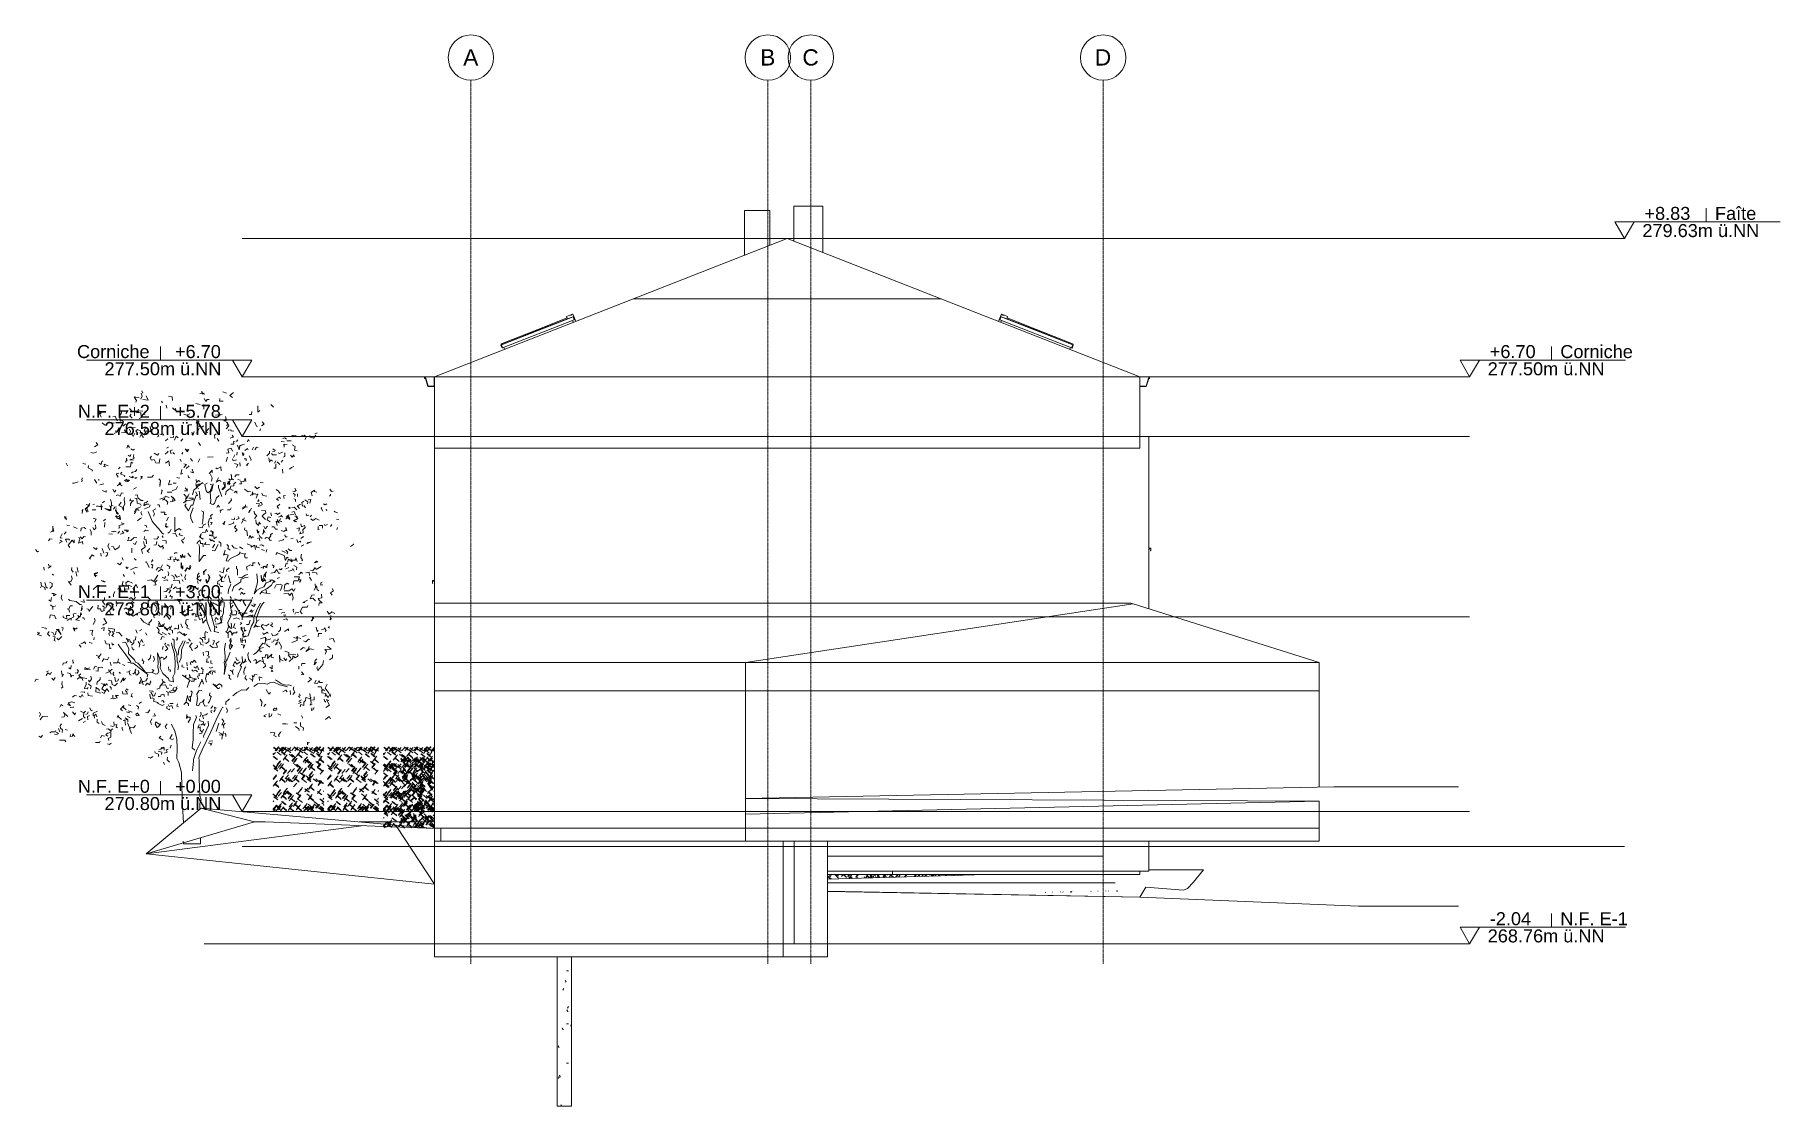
# Model space of a CAD drawing. Header units: millimetres. Extents: x -23163 to 3734, y -4540 to 11969.
import ezdxf

# ---------------------------------------------------------------- set-up
doc = ezdxf.new("R2010")
doc.units = ezdxf.units.MM
doc.linetypes.add('Center', pattern=[40, 10, -5, 20, -5])
doc.linetypes.add('Grid Line', pattern=[22.225, 12.7, -3.175, 3.175, -3.175])
for name, color, linetype, lineweight in [('A-DETL', 90, 'Continuous', 9), ('A-FLOR', 192, 'Continuous', 18), ('A-FLOR-LEVL', 51, 'Continuous', 9), ('A-GENM', 13, 'Continuous', 9), ('A-GLAZ', 151, 'Continuous', 18), ('A-ROOF', 132, 'Continuous', 9), ('A-ROOF-OTLN', 132, 'Continuous', 9), ('A-WALL', 113, 'Continuous', 18), ('C-BLDG-PADS', 91, 'Continuous', 9), ('C-TOPO', 7, 'Continuous', 9), ('G-IMPT', 8, 'Continuous', 9), ('S-COLS', 52, 'Continuous', 9), ('S-GRID', 1, 'Continuous', 9), ('S-GRID-IDEN', 1, 'Continuous', 9)]:
    doc.layers.add(name, color=color, linetype=linetype, lineweight=lineweight)
doc.styles.add('Arial', font='arial.ttf', dxfattribs={"height": 200})
doc.styles.add('Arial_1', font='arial.ttf', dxfattribs={"height": 250})

msp = doc.modelspace()

# ---------------------------------------------------------------- texts
at = {"layer": 'A-FLOR-LEVL', "char_height": 200, "attachment_point": 1, "style": 'Arial'}
for s, insert, width in [('+8.83', (1644, 9318), 873.84), ('Faîte', (2731, 9318), 785.65), ('279.63m ü.NN', (1612, 9053), 2228.69), ('Corniche', (-22514, 7188), 1386.92), ('+6.70', (-21004, 7188), 873.84), ('+6.70', (-740, 7188), 873.84), ('Corniche', (347, 7188), 1386.92), ('277.50m ü.NN', (-22090, 6923), 2228.69), ('277.50m ü.NN', (-772, 6923), 2228.69), ('N.F. E+2', (-22501, 6268), 1370.89), ('+5.78', (-21004, 6268), 873.84), ('276.58m ü.NN', (-22090, 6003), 2228.69), ('N.F. E+1', (-22501, 3488), 1370.89), ('+3.00', (-21004, 3488), 873.84), ('273.80m ü.NN', (-22090, 3223), 2228.69), ('N.F. E+0', (-22501, 488), 1370.89), ('+0.00', (-21004, 488), 873.84), ('270.80m ü.NN', (-22090, 223), 2228.69), ('-2.04', (-740, -1552), 785.65), ('N.F. E-1', (347, -1552), 1282.7), ('268.76m ü.NN', (-772, -1817), 2228.69)]:
    msp.add_mtext(s, dxfattribs=dict(at, insert=insert, width=width))

# ---------------------------------------------------------------- blocks, each defined once
blk = doc.blocks.new('TREE 7M - Baum_29a_dwg-394110-West')
at = {"layer": 'G-IMPT'}
for p, q in [((-21514, 6481), (-21498, 6445)), ((-20268, 6466), (-20211, 6446)), ((-21707, 6210), (-21674, 6180)), ((-21214, 6326), (-21195, 6300)), ((-21139, 6260), (-21128, 6217)), ((-20685, 6290), (-20618, 6274)), ((-20558, 6271), (-20557, 6202)), ((-19525, 6271), (-19486, 6233)), ((-21808, 5937), (-21763, 5973)), ((-21761, 6136), (-21724, 6178)), ((-21549, 6177), (-21500, 6169)), ((-20828, 6028), (-20781, 6048)), ((-20398, 6074), (-20340, 6081)), ((-20379, 6110), (-20291, 6111)), ((-20277, 6118), (-20335, 6112)), ((-20206, 6041), (-20233, 6017)), ((-21149, 5713), (-21116, 5742)), ((-20915, 5708), (-20882, 5745)), ((-20632, 5905), (-20671, 5830)), ((-20641, 5685), (-20613, 5643)), ((-20355, 5748), (-20327, 5706)), ((-20143, 5865), (-20098, 5862)), ((-20054, 5702), (-20034, 5727)), ((-19684, 5899), (-19697, 5865)), ((-19323, 5698), (-19367, 5704)), ((-19281, 5715), (-19215, 5711)), ((-18851, 5823), (-18814, 5835)), ((-21752, 5442), (-21743, 5407)), ((-21699, 5419), (-21643, 5417)), ((-21692, 5432), (-21647, 5418)), ((-21136, 5601), (-21102, 5613)), ((-21035, 5531), (-21011, 5506)), ((-20926, 5429), (-20907, 5396)), ((-20900, 5506), (-20883, 5531)), ((-20764, 5439), (-20733, 5399)), ((-20621, 5436), (-20649, 5383)), ((-20501, 5460), (-20417, 5466)), ((-20195, 5461), (-20214, 5392)), ((-20083, 5499), (-20102, 5454)), ((-20051, 5490), (-20047, 5540)), ((-20007, 5381), (-20001, 5324)), ((-19795, 5614), (-19816, 5576)), ((-19450, 5406), (-19471, 5367)), ((-19341, 5415), (-19368, 5385)), ((-22683, 5369), (-22658, 5327)), ((-22426, 5364), (-22377, 5351)), ((-22243, 5119), (-22209, 5059)), ((-22179, 5124), (-22180, 5101)), ((-21872, 5281), (-21851, 5308)), ((-20833, 5288), (-20786, 5327)), ((-20033, 5115), (-19999, 5108)), ((-19349, 5278), (-19344, 5215)), ((-22160, 5036), (-22101, 5050)), ((-21645, 4967), (-21599, 4994)), ((-21238, 5010), (-21227, 5086)), ((-21055, 4919), (-21127, 4923)), ((-21034, 5061), (-20987, 5058)), ((-20806, 4943), (-20859, 4943)), ((-20192, 5039), (-20182, 5080)), ((-20046, 4908), (-20066, 4914)), ((-19689, 5070), (-19647, 5064)), ((-19117, 4895), (-19118, 4854)), ((-22419, 4652), (-22441, 4630)), ((-22432, 4594), (-22427, 4634)), ((-22278, 4647), (-22226, 4651)), ((-22245, 4739), (-22271, 4727)), ((-22119, 4759), (-22091, 4781)), ((-21532, 4697), (-21584, 4677)), ((-21236, 4814), (-21177, 4833)), ((-20307, 4644), (-20261, 4654)), ((-19527, 4604), (-19518, 4558)), ((-19227, 4574), (-19172, 4575)), ((-18673, 4661), (-18663, 4632)), ((-22710, 4273), (-22680, 4309)), ((-22684, 4549), (-22683, 4494)), ((-22672, 4415), (-22631, 4410)), ((-22567, 4386), (-22511, 4359)), ((-22105, 4481), (-22076, 4503)), ((-22084, 4455), (-22089, 4382)), ((-21954, 4310), (-21929, 4323)), ((-21886, 4282), (-21860, 4318)), ((-21102, 4535), (-21135, 4479)), ((-20267, 4446), (-20254, 4428)), ((-20241, 4470), (-20254, 4430)), ((-19931, 4526), (-19980, 4442)), ((-19966, 4504), (-19909, 4474)), ((-19731, 4342), (-19724, 4299)), ((-18901, 4567), (-18921, 4541)), ((-18586, 4424), (-18607, 4391)), ((-18517, 4505), (-18480, 4501)), ((-18498, 4378), (-18508, 4348)), ((-22124, 4051), (-22098, 3981)), ((-22023, 4277), (-21965, 4273)), ((-21667, 4061), (-21667, 3987)), ((-21204, 4247), (-21185, 4222)), ((-20389, 4122), (-20428, 4063)), ((-20011, 4078), (-19958, 4046)), ((-19672, 4038), (-19626, 4020)), ((-19589, 4038), (-19597, 3999)), ((-19218, 4202), (-19182, 4214)), ((-19017, 4112), (-19059, 4089)), ((-18976, 4124), (-18926, 4145)), ((-18901, 4154), (-18966, 4141)), ((-23024, 3768), (-23022, 3718)), ((-22147, 3980), (-22142, 3936)), ((-21817, 3914), (-21803, 3875)), ((-21603, 3874), (-21631, 3899)), ((-19723, 3835), (-19695, 3794)), ((-19423, 3992), (-19448, 3960)), ((-19357, 4016), (-19301, 3990)), ((-19049, 3815), (-19089, 3826)), ((-22896, 3659), (-22873, 3642)), ((-22534, 3698), (-22515, 3628)), ((-22513, 3758), (-22497, 3688)), ((-22140, 3560), (-22092, 3532)), ((-22117, 3554), (-22079, 3544)), ((-21802, 3654), (-21780, 3622)), ((-21641, 3694), (-21623, 3657)), ((-20916, 3662), (-20900, 3626)), ((-20892, 3578), (-20878, 3544)), ((-20656, 3553), (-20648, 3512)), ((-20239, 3595), (-20217, 3652)), ((-19428, 3593), (-19392, 3608)), ((-19250, 3761), (-19295, 3739)), ((-18931, 3612), (-18898, 3562)), ((-20936, 3230), (-20925, 3195)), ((-20649, 3424), (-20701, 3457)), ((-20156, 3255), (-20113, 3243)), ((-19821, 3270), (-19804, 3303)), ((-19598, 3417), (-19596, 3363)), ((-22877, 3161), (-22840, 3171)), ((-21059, 3163), (-21072, 3117)), ((-20107, 3180), (-20137, 3143)), ((-20008, 3104), (-20022, 3045)), ((-19954, 3057), (-19894, 3059)), ((-19401, 3108), (-19352, 3119)), ((-21607, 2802), (-21585, 2749)), ((-21550, 2785), (-21516, 2805)), ((-21439, 2720), (-21457, 2755)), ((-21204, 2760), (-21135, 2722)), ((-21103, 2750), (-21080, 2730)), ((-20915, 2893), (-20890, 2831)), ((-20710, 2954), (-20670, 2948)), ((-20373, 2854), (-20358, 2832)), ((-19038, 2698), (-18984, 2710)), ((-22480, 2567), (-22450, 2534)), ((-22278, 2591), (-22329, 2608)), ((-22249, 2681), (-22254, 2644)), ((-21502, 2556), (-21468, 2569)), ((-21195, 2499), (-21186, 2548)), ((-21167, 2575), (-21145, 2592)), ((-20827, 2599), (-20788, 2597)), ((-20795, 2662), (-20765, 2627)), ((-20568, 2455), (-20565, 2402)), ((-19992, 2666), (-19984, 2603)), ((-19099, 2676), (-19063, 2666)), ((-22982, 2151), (-22952, 2166)), ((-22217, 2407), (-22171, 2388)), ((-22001, 2302), (-21987, 2252)), ((-21876, 2302), (-21848, 2279)), ((-21815, 2264), (-21776, 2250)), ((-20822, 2297), (-20814, 2247)), ((-19262, 2416), (-19216, 2363)), ((-19096, 2242), (-19095, 2196)), ((-21187, 1993), (-21225, 1939)), ((-21087, 1954), (-21051, 1940)), ((-20429, 2113), (-20428, 2149)), ((-21724, 1644), (-21684, 1632)), ((-21555, 1666), (-21518, 1689)), ((-21034, 1662), (-21082, 1667)), ((-20420, 1630), (-20451, 1587)), ((-19635, 1618), (-19604, 1652)), ((-19228, 1864), (-19226, 1804)), ((-22490, 1399), (-22428, 1433)), ((-22417, 1372), (-22384, 1393)), ((-21750, 1538), (-21699, 1521)), ((-21739, 1471), (-21693, 1444)), ((-21706, 1297), (-21735, 1369)), ((-21724, 1554), (-21665, 1533)), ((-20813, 1470), (-20817, 1440)), ((-20329, 1361), (-20370, 1232)), ((-20067, 1579), (-20010, 1599)), ((-19418, 1506), (-19371, 1485)), ((-19172, 1368), (-19127, 1369)), ((-22860, 1191), (-22816, 1182)), ((-22830, 1225), (-22801, 1199)), ((-22797, 1277), (-22779, 1226)), ((-22696, 1264), (-22663, 1252)), ((-20421, 1089), (-20475, 1083)), ((-21080, 978), (-21061, 1022)), ((-21164, 727), (-21179, 760))]:
    blk.add_line(p, q, dxfattribs=at)
at = {"layer": 'G-IMPT', "flags": 128}
for points in [[(-20592, 6480), (-20588, 6457), (-20548, 6433), (-20622, 6442)], [(-21609, 6308), (-21599, 6335), (-21633, 6389), (-21556, 6377)], [(-21568, 6200), (-21593, 6143), (-21532, 6151), (-21525, 6069), (-21556, 6058)], [(-21527, 6449), (-21512, 6400), (-21528, 6356)], [(-21498, 6352), (-21415, 6338), (-21447, 6404)], [(-21103, 6402), (-21048, 6391), (-21042, 6335)], [(-21040, 6222), (-20979, 6166), (-20999, 6215)], [(-20553, 6363), (-20526, 6319), (-20509, 6348), (-20476, 6348)], [(-20315, 6365), (-20319, 6326), (-20263, 6322)], [(-20103, 6455), (-20158, 6409), (-20115, 6378)], [(-19726, 6252), (-19729, 6154), (-19694, 6181)], [(-22172, 6180), (-22185, 6123), (-22143, 6135)], [(-22139, 6153), (-22166, 6134), (-22140, 6076)], [(-22035, 6006), (-22059, 5949), (-22092, 5958), (-22126, 5992)], [(-21934, 5990), (-21979, 5986), (-21960, 5963)], [(-21963, 6085), (-21928, 6092), (-21894, 6022)], [(-21838, 6009), (-21863, 6091), (-21832, 6130), (-21822, 6177)], [(-21796, 6005), (-21820, 6027), (-21861, 6031)], [(-21681, 6124), (-21698, 6100), (-21663, 6063)], [(-21689, 5924), (-21650, 5912), (-21619, 5919)], [(-21452, 6169), (-21492, 6126), (-21463, 6111)], [(-21456, 5918), (-21481, 5861), (-21421, 5862)], [(-21385, 5934), (-21375, 5882), (-21389, 5853), (-21398, 5867)], [(-20869, 6124), (-20822, 6108), (-20773, 6128)], [(-20809, 5938), (-20791, 5959), (-20745, 5957)], [(-20718, 6048), (-20661, 6026), (-20675, 5986), (-20631, 6021)], [(-20636, 5933), (-20597, 5917), (-20567, 5946)], [(-20249, 6018), (-20217, 6054), (-20225, 6087)], [(-20201, 6000), (-20175, 5946), (-20214, 5898)], [(-20212, 5947), (-20182, 5965), (-20212, 6003)], [(-19822, 6163), (-19823, 6120), (-19861, 6118)], [(-19774, 6002), (-19746, 5940), (-19734, 5936)], [(-19662, 6005), (-19629, 5970), (-19668, 5944)], [(-22221, 5689), (-22194, 5649), (-22242, 5621)], [(-21864, 5906), (-21889, 5849), (-21942, 5826)], [(-21862, 5916), (-21896, 5861), (-21928, 5864)], [(-21786, 5880), (-21749, 5835), (-21789, 5843), (-21828, 5834)], [(-21707, 5891), (-21691, 5856), (-21709, 5805)], [(-21622, 5831), (-21648, 5777), (-21663, 5810)], [(-21539, 5826), (-21536, 5866), (-21580, 5886), (-21608, 5862), (-21579, 5829)], [(-21489, 5764), (-21527, 5812), (-21545, 5770)], [(-21436, 5814), (-21464, 5845), (-21473, 5801)], [(-21273, 5820), (-21252, 5784), (-21279, 5773)], [(-21240, 5814), (-21175, 5801), (-21186, 5821)], [(-21026, 5790), (-21029, 5762), (-21078, 5770)], [(-21012, 5725), (-20985, 5783), (-20953, 5759)], [(-20744, 5847), (-20730, 5793), (-20706, 5858)], [(-20484, 5904), (-20529, 5850), (-20497, 5839)], [(-20389, 5748), (-20396, 5798), (-20369, 5818)], [(-20179, 5873), (-20181, 5881), (-20134, 5875)], [(-20153, 5752), (-20101, 5768), (-20123, 5801)], [(-20143, 5663), (-20095, 5660), (-20100, 5701), (-20077, 5699)], [(-19931, 5661), (-20006, 5641), (-20014, 5600), (-20005, 5617)], [(-19863, 5705), (-19870, 5731), (-19890, 5697)], [(-19342, 5747), (-19313, 5761), (-19285, 5740)], [(-19276, 5658), (-19313, 5649), (-19328, 5662), (-19322, 5617)], [(-19138, 5789), (-19194, 5793), (-19204, 5784)], [(-19198, 5650), (-19151, 5626), (-19160, 5567), (-19120, 5560)], [(-19052, 5796), (-19013, 5799), (-18982, 5776), (-18999, 5734)], [(-18831, 5798), (-18868, 5756), (-18933, 5775), (-18927, 5796)], [(-22302, 5532), (-22262, 5522), (-22209, 5544)], [(-22173, 5370), (-22143, 5348), (-22133, 5395), (-22115, 5403)], [(-21753, 5446), (-21755, 5386), (-21767, 5393)], [(-21764, 5314), (-21688, 5314), (-21677, 5383), (-21656, 5369)], [(-21705, 5610), (-21732, 5647), (-21748, 5598)], [(-21725, 5493), (-21696, 5469), (-21683, 5503)], [(-21686, 5587), (-21656, 5568), (-21629, 5586)], [(-21639, 5501), (-21649, 5440), (-21623, 5450)], [(-21235, 5433), (-21250, 5368), (-21298, 5372), (-21325, 5426), (-21368, 5416), (-21389, 5450), (-21365, 5475)], [(-21327, 5524), (-21276, 5494), (-21251, 5516)], [(-21153, 5507), (-21121, 5539), (-21108, 5552)], [(-21150, 5369), (-21099, 5404), (-21088, 5326)], [(-21040, 5575), (-21078, 5558), (-21064, 5513)], [(-20847, 5588), (-20813, 5545), (-20793, 5583)], [(-20791, 5573), (-20831, 5576), (-20804, 5549)], [(-20217, 5524), (-20175, 5526), (-20190, 5585), (-20139, 5599), (-20120, 5552)], [(-20058, 5418), (-20109, 5405), (-20120, 5436)], [(-20041, 5648), (-20016, 5575), (-20005, 5638), (-19972, 5648)], [(-19966, 5526), (-19955, 5483), (-19938, 5511)], [(-19957, 5531), (-19948, 5490), (-19941, 5510)], [(-19906, 5405), (-19909, 5435), (-19938, 5437)], [(-19930, 5566), (-19888, 5594), (-19874, 5572)], [(-19860, 5484), (-19832, 5424), (-19835, 5411)], [(-19773, 5574), (-19746, 5616), (-19722, 5608)], [(-19545, 5553), (-19546, 5524), (-19589, 5479)], [(-19557, 5453), (-19546, 5386), (-19528, 5419), (-19500, 5399)], [(-19437, 5499), (-19505, 5499), (-19512, 5520)], [(-19501, 5542), (-19463, 5552), (-19460, 5566), (-19494, 5589)], [(-19428, 5389), (-19401, 5361), (-19386, 5350)], [(-19347, 5537), (-19391, 5516), (-19413, 5529)], [(-19311, 5528), (-19311, 5471), (-19338, 5459)], [(-19165, 5467), (-19173, 5495), (-19199, 5461), (-19226, 5491)], [(-22437, 5141), (-22441, 5108), (-22432, 5107), (-22440, 5082)], [(-22339, 5335), (-22344, 5298), (-22275, 5262), (-22281, 5247)], [(-22035, 5327), (-22093, 5354), (-22081, 5313), (-22105, 5318)], [(-21867, 5214), (-21911, 5204), (-21878, 5155)], [(-21825, 5228), (-21842, 5206), (-21778, 5174), (-21780, 5158)], [(-21786, 5101), (-21739, 5114), (-21736, 5098), (-21711, 5114)], [(-21778, 5109), (-21748, 5120), (-21730, 5083)], [(-21709, 5163), (-21672, 5150), (-21651, 5167)], [(-21700, 5159), (-21666, 5142), (-21642, 5158)], [(-21676, 5214), (-21659, 5232), (-21611, 5240), (-21593, 5272)], [(-21593, 5149), (-21620, 5130), (-21618, 5149)], [(-21507, 5161), (-21529, 5165), (-21508, 5137), (-21543, 5121)], [(-21429, 5154), (-21361, 5152), (-21334, 5182)], [(-21255, 5125), (-21225, 5099), (-21237, 5037)], [(-20978, 5148), (-20944, 5138), (-20931, 5144)], [(-20898, 5269), (-20914, 5199), (-20883, 5207)], [(-20870, 5360), (-20826, 5347), (-20869, 5300)], [(-20803, 5176), (-20797, 5145), (-20776, 5141)], [(-20740, 5277), (-20719, 5219), (-20763, 5233)], [(-20678, 5118), (-20671, 5072), (-20643, 5100), (-20615, 5085)], [(-20476, 5210), (-20432, 5258), (-20431, 5219)], [(-20463, 5206), (-20429, 5142), (-20442, 5093)], [(-20374, 5296), (-20356, 5280), (-20297, 5313), (-20294, 5251)], [(-20332, 5150), (-20368, 5074), (-20322, 5107), (-20292, 5086)], [(-20172, 5125), (-20151, 5107), (-20123, 5126), (-20102, 5114)], [(-20144, 5194), (-20135, 5179), (-20134, 5131)], [(-20085, 5363), (-20037, 5350), (-20058, 5303)], [(-20079, 5156), (-20060, 5187), (-20013, 5191)], [(-20012, 5050), (-19979, 5050), (-19988, 5090), (-19944, 5082), (-19923, 5135), (-19910, 5085)], [(-19871, 5371), (-19901, 5338), (-19888, 5329)], [(-19448, 5357), (-19450, 5292), (-19483, 5291)], [(-19241, 5275), (-19209, 5303), (-19170, 5315)], [(-22498, 5079), (-22559, 5059), (-22583, 5058)], [(-22119, 4946), (-22063, 4922), (-22067, 4947)], [(-21961, 4967), (-21936, 4921), (-21918, 4954)], [(-21909, 4872), (-21885, 4880), (-21849, 4860), (-21830, 4910), (-21801, 4908)], [(-21896, 5019), (-21858, 5043), (-21841, 5063)], [(-21861, 5073), (-21866, 5051), (-21818, 5017)], [(-21773, 5093), (-21726, 5090), (-21705, 5104)], [(-21620, 4876), (-21587, 4881), (-21569, 4831), (-21527, 4793), (-21494, 4795)], [(-21213, 4960), (-21200, 4948), (-21215, 4892)], [(-21198, 4796), (-21164, 4817), (-21157, 4859), (-21096, 4841)], [(-21081, 5106), (-21102, 5032), (-21052, 5045)], [(-21062, 4859), (-21031, 4829), (-21041, 4777), (-21078, 4773)], [(-20965, 5008), (-20986, 4967), (-21046, 4942)], [(-20867, 4893), (-20831, 4856), (-20844, 4768)], [(-20683, 4926), (-20658, 4870), (-20679, 4869), (-20701, 4803), (-20730, 4719), (-20753, 4722), (-20797, 4632), (-20851, 4717), (-20834, 4743)], [(-20848, 4989), (-20823, 4960), (-20809, 4974)], [(-20785, 4895), (-20801, 4864), (-20825, 4823), (-20838, 4829)], [(-20637, 4979), (-20669, 4991), (-20712, 4954), (-20736, 4882)], [(-20682, 5056), (-20673, 4998), (-20628, 5031), (-20578, 5071)], [(-20679, 5018), (-20635, 5045), (-20562, 5061)], [(-20616, 4808), (-20628, 4904), (-20631, 4937)], [(-20507, 5061), (-20543, 5042), (-20524, 4941), (-20498, 4910), (-20462, 4937), (-20426, 5027), (-20463, 5047)], [(-20413, 5048), (-20436, 4954), (-20462, 4924), (-20452, 4782), (-20460, 4746), (-20423, 4730), (-20396, 4746), (-20366, 4836), (-20323, 4870)], [(-20333, 5031), (-20335, 4991), (-20284, 4854)], [(-20282, 4961), (-20238, 5010), (-20254, 5066), (-20239, 5075)], [(-20231, 5068), (-20233, 4996), (-20274, 4957)], [(-20226, 4880), (-20215, 4931), (-20166, 4974)], [(-20170, 5091), (-20191, 5080), (-20151, 5050), (-20201, 5054)], [(-20158, 5090), (-20171, 5059), (-20168, 5035)], [(-20064, 5078), (-20096, 5051), (-20095, 5020), (-20145, 5013), (-20155, 4972), (-20108, 4948)], [(-20091, 4918), (-20066, 4937), (-20045, 4923)], [(-19932, 4967), (-19877, 4928), (-19841, 4930)], [(-19844, 4870), (-19812, 4885), (-19811, 4928)], [(-19812, 4919), (-19798, 4894), (-19815, 4878), (-19767, 4902)], [(-19792, 4897), (-19728, 4885), (-19725, 4898), (-19755, 4829)], [(-19775, 5008), (-19736, 4975), (-19704, 4998)], [(-19774, 4997), (-19734, 4978), (-19701, 5000)], [(-19665, 4907), (-19651, 4869), (-19587, 4860)], [(-19385, 4902), (-19407, 4937), (-19443, 4965)], [(-19411, 4791), (-19437, 4820), (-19392, 4843), (-19376, 4823)], [(-19320, 4826), (-19333, 4864), (-19300, 4871)], [(-19186, 4937), (-19164, 4932), (-19135, 4949), (-19157, 4984)], [(-19181, 4908), (-19150, 4882), (-19160, 4856)], [(-18891, 4867), (-18906, 4916), (-18855, 4951), (-18852, 4930), (-18817, 4919)], [(-18608, 4893), (-18607, 4874), (-18622, 4860)], [(-18615, 4970), (-18590, 4930), (-18565, 4937)], [(-22355, 4614), (-22386, 4664), (-22320, 4717), (-22374, 4729)], [(-22314, 4749), (-22365, 4670), (-22342, 4623)], [(-22215, 4699), (-22128, 4707), (-22141, 4658)], [(-22208, 4711), (-22148, 4696), (-22142, 4731), (-22135, 4651)], [(-22084, 4670), (-22015, 4633), (-21990, 4642), (-22001, 4701)], [(-22075, 4670), (-21999, 4640), (-21987, 4705)], [(-22007, 4715), (-21995, 4665), (-22011, 4656), (-22072, 4665)], [(-21999, 4809), (-21981, 4758), (-21983, 4717), (-21955, 4711)], [(-21950, 4661), (-21932, 4691), (-21906, 4695)], [(-21908, 4668), (-21921, 4638), (-21876, 4580)], [(-21905, 4638), (-21903, 4600), (-21879, 4580)], [(-21835, 4768), (-21871, 4715), (-21820, 4690), (-21798, 4637), (-21795, 4693), (-21775, 4742), (-21785, 4811), (-21782, 4837)], [(-21688, 4820), (-21698, 4790), (-21641, 4792), (-21667, 4775), (-21692, 4741), (-21688, 4709)], [(-21556, 4639), (-21598, 4652), (-21613, 4611), (-21635, 4590)], [(-21561, 4661), (-21602, 4672), (-21627, 4620)], [(-21622, 4830), (-21593, 4823), (-21589, 4750), (-21536, 4734), (-21527, 4718)], [(-21512, 4569), (-21531, 4602), (-21519, 4624)], [(-21406, 4738), (-21447, 4736), (-21485, 4709)], [(-21484, 4722), (-21473, 4757), (-21446, 4760), (-21420, 4782)], [(-21384, 4728), (-21398, 4693), (-21474, 4665)], [(-21415, 4622), (-21354, 4475), (-21326, 4432), (-21259, 4361), (-21203, 4289), (-21177, 4276)], [(-21301, 4664), (-21346, 4638), (-21318, 4589), (-21333, 4553)], [(-21276, 4724), (-21250, 4725), (-21238, 4690)], [(-21220, 4613), (-21162, 4611), (-21164, 4578), (-21134, 4576)], [(-21174, 4808), (-21143, 4800), (-21116, 4767), (-21127, 4732)], [(-21031, 4838), (-21002, 4793), (-21034, 4784)], [(-20873, 4756), (-20822, 4791), (-20763, 4800), (-20726, 4812)], [(-20789, 4827), (-20726, 4831), (-20723, 4800)], [(-20725, 4680), (-20763, 4568), (-20758, 4522), (-20729, 4448)], [(-20593, 4636), (-20563, 4620), (-20577, 4470), (-20585, 4428)], [(-20427, 4582), (-20457, 4558), (-20441, 4512), (-20470, 4514), (-20491, 4445), (-20476, 4380)], [(-20358, 4683), (-20339, 4722), (-20317, 4689)], [(-20300, 4607), (-20306, 4639), (-20282, 4646)], [(-20193, 4648), (-20155, 4647), (-20136, 4682)], [(-20137, 4826), (-20134, 4797), (-20180, 4748)], [(-19966, 4662), (-19923, 4690), (-19917, 4728)], [(-19886, 4689), (-19929, 4699), (-19965, 4683)], [(-19855, 4642), (-19866, 4601), (-19825, 4673)], [(-19785, 4628), (-19778, 4595), (-19741, 4555), (-19780, 4518)], [(-19751, 4747), (-19703, 4740), (-19724, 4699), (-19670, 4719)], [(-19704, 4795), (-19728, 4776), (-19715, 4808)], [(-19661, 4725), (-19670, 4763), (-19693, 4764)], [(-19673, 4637), (-19613, 4643), (-19605, 4605), (-19628, 4584)], [(-19636, 4580), (-19661, 4550), (-19611, 4502)], [(-19384, 4604), (-19423, 4576), (-19437, 4600), (-19463, 4592)], [(-19410, 4672), (-19427, 4700), (-19389, 4737)], [(-19233, 4663), (-19234, 4691), (-19255, 4676)], [(-19126, 4651), (-19168, 4688), (-19203, 4683)], [(-19202, 4614), (-19167, 4622), (-19145, 4570)], [(-19171, 4817), (-19147, 4807), (-19149, 4780)], [(-19068, 4732), (-19092, 4731), (-19093, 4709), (-19122, 4712), (-19085, 4671)], [(-19017, 4781), (-19050, 4762), (-19038, 4705), (-19012, 4712), (-18993, 4679)], [(-18961, 4743), (-18954, 4772), (-19002, 4802)], [(-18981, 4586), (-18971, 4557), (-18940, 4565)], [(-18950, 4801), (-18911, 4806), (-18926, 4753)], [(-18742, 4685), (-18751, 4673), (-18727, 4628)], [(-18714, 4743), (-18690, 4727), (-18665, 4740)], [(-18551, 4629), (-18540, 4619), (-18500, 4601)], [(-22887, 4397), (-22887, 4321), (-22925, 4303)], [(-22885, 4384), (-22869, 4318), (-22900, 4323)], [(-22709, 4545), (-22700, 4522), (-22671, 4508)], [(-22455, 4320), (-22452, 4369), (-22402, 4378), (-22379, 4356)], [(-22295, 4258), (-22295, 4308), (-22310, 4345)], [(-22271, 4376), (-22252, 4340), (-22224, 4368), (-22228, 4419)], [(-22264, 4520), (-22221, 4507), (-22243, 4458)], [(-21984, 4316), (-21930, 4322), (-21912, 4310)], [(-21925, 4542), (-21901, 4554), (-21898, 4523), (-21842, 4499), (-21861, 4526), (-21847, 4556)], [(-21859, 4566), (-21842, 4510), (-21901, 4526), (-21911, 4564)], [(-21898, 4554), (-21889, 4540), (-21860, 4558), (-21845, 4511)], [(-21874, 4369), (-21853, 4372), (-21867, 4401), (-21787, 4431), (-21831, 4448)], [(-21819, 4323), (-21794, 4291), (-21850, 4275)], [(-21789, 4336), (-21763, 4338), (-21743, 4319), (-21730, 4343)], [(-21762, 4339), (-21739, 4311), (-21719, 4333)], [(-21580, 4481), (-21541, 4516), (-21515, 4525)], [(-21485, 4313), (-21455, 4337), (-21411, 4328)], [(-21475, 4415), (-21447, 4410), (-21440, 4379)], [(-21141, 4443), (-21151, 4390), (-21127, 4377)], [(-21138, 4435), (-21144, 4396), (-21111, 4386)], [(-21116, 4292), (-21083, 4309), (-21064, 4349)], [(-21005, 4537), (-21008, 4310), (-20993, 4333), (-20942, 4360), (-20907, 4334)], [(-20636, 4384), (-20585, 4372), (-20562, 4417), (-20528, 4433)], [(-20504, 4310), (-20517, 4353), (-20534, 4305), (-20585, 4299)], [(-20475, 4261), (-20420, 4265), (-20414, 4312), (-20452, 4333)], [(-20456, 4314), (-20424, 4304), (-20423, 4243), (-20470, 4253)], [(-20461, 4459), (-20432, 4453), (-20452, 4418)], [(-20230, 4471), (-20248, 4451), (-20248, 4418)], [(-20176, 4417), (-20098, 4442), (-20103, 4462)], [(-20134, 4507), (-20088, 4499), (-20086, 4524)], [(-20065, 4407), (-20085, 4378), (-20048, 4340), (-20076, 4311)], [(-20032, 4545), (-20014, 4514), (-20059, 4498)], [(-19930, 4371), (-19933, 4340), (-19899, 4324), (-19884, 4249)], [(-19758, 4493), (-19755, 4442), (-19718, 4409), (-19704, 4457), (-19688, 4429)], [(-19742, 4339), (-19725, 4289), (-19708, 4315)], [(-19654, 4274), (-19638, 4295), (-19641, 4344), (-19621, 4301)], [(-19636, 4395), (-19613, 4356), (-19579, 4397)], [(-19528, 4529), (-19569, 4543), (-19583, 4497), (-19538, 4465)], [(-19510, 4386), (-19477, 4386), (-19457, 4349), (-19422, 4353)], [(-19431, 4500), (-19400, 4447), (-19446, 4477), (-19430, 4408)], [(-19411, 4534), (-19374, 4550), (-19347, 4539), (-19373, 4566)], [(-19377, 4517), (-19394, 4478), (-19357, 4463)], [(-19370, 4333), (-19328, 4316), (-19289, 4342), (-19297, 4377), (-19281, 4326)], [(-19261, 4558), (-19294, 4513), (-19259, 4528), (-19232, 4501)], [(-19244, 4571), (-19287, 4549), (-19256, 4546), (-19236, 4516)], [(-19147, 4464), (-19175, 4483), (-19117, 4513), (-19136, 4541)], [(-19127, 4466), (-19171, 4479), (-19113, 4512), (-19127, 4554), (-19157, 4552)], [(-19125, 4361), (-19087, 4373), (-19096, 4322)], [(-19066, 4436), (-19054, 4385), (-19007, 4409), (-18996, 4376), (-19034, 4341), (-19028, 4293), (-19082, 4280), (-19072, 4308)], [(-18908, 4512), (-18879, 4484), (-18832, 4514), (-18780, 4491)], [(-18797, 4390), (-18796, 4340), (-18783, 4345)], [(-18781, 4408), (-18732, 4410), (-18730, 4367)], [(-18653, 4424), (-18694, 4410), (-18700, 4424)], [(-23155, 4038), (-23123, 4002), (-23102, 4013)], [(-22953, 4169), (-22935, 4201), (-22895, 4197)], [(-22772, 4182), (-22744, 4160), (-22790, 4135)], [(-22745, 4280), (-22775, 4219), (-22745, 4213)], [(-22673, 4153), (-22692, 4198), (-22640, 4195), (-22628, 4183)], [(-22624, 4069), (-22652, 4106), (-22587, 4180), (-22559, 4141), (-22558, 4186)], [(-22486, 4227), (-22473, 4197), (-22490, 4136), (-22430, 4159), (-22424, 4122)], [(-22463, 4234), (-22437, 4203), (-22410, 4240), (-22385, 4235)], [(-22260, 4067), (-22218, 4038), (-22202, 4062)], [(-22018, 4129), (-22041, 4092), (-22010, 4026)], [(-21983, 4082), (-21950, 4079), (-21931, 4033), (-21868, 4067), (-21858, 4101)], [(-21728, 4225), (-21711, 4224), (-21738, 4172), (-21682, 4175), (-21634, 4224), (-21590, 4219)], [(-21651, 4131), (-21619, 4115), (-21596, 4160)], [(-21505, 3978), (-21519, 4040), (-21465, 4072)], [(-21487, 4162), (-21476, 4101), (-21452, 4084)], [(-21475, 4239), (-21481, 4199), (-21450, 4194), (-21441, 4125)], [(-21391, 4053), (-21431, 4012), (-21400, 3992)], [(-21266, 4240), (-21260, 4227), (-21286, 4199), (-21329, 4202)], [(-21284, 4161), (-21294, 4110), (-21328, 4106)], [(-21265, 4112), (-21225, 4073), (-21187, 4097)], [(-21200, 4083), (-21181, 4070), (-21193, 4042)], [(-21194, 4178), (-21138, 4170), (-21139, 4128)], [(-21038, 4282), (-21003, 4292), (-20970, 4233)], [(-20931, 4290), (-20937, 4266), (-20883, 4250)], [(-20859, 4225), (-20866, 4197), (-20906, 4180), (-20874, 4136)], [(-20618, 4182), (-20645, 4156), (-20668, 4131)], [(-20635, 4113), (-20624, 4073), (-20629, 3854), (-20562, 3943), (-20528, 3947)], [(-20601, 4285), (-20626, 4231), (-20569, 4195)], [(-20602, 4278), (-20614, 4221), (-20562, 4200)], [(-20613, 4162), (-20613, 4130), (-20577, 4129), (-20570, 4080)], [(-20530, 4147), (-20548, 4113), (-20469, 4110)], [(-20473, 4200), (-20446, 4171), (-20438, 4186), (-20394, 4155)], [(-20339, 4113), (-20392, 4018), (-20431, 4024)], [(-20403, 4239), (-20401, 4202), (-20364, 4232)], [(-20327, 4161), (-20299, 4138), (-20295, 4083)], [(-20204, 4114), (-20181, 4088), (-20189, 4051), (-20151, 4030)], [(-20126, 4105), (-20095, 4066), (-20044, 4051)], [(-19762, 4039), (-19776, 4107), (-19830, 4075), (-19829, 4102), (-19894, 4127)], [(-19868, 4208), (-19849, 4253), (-19827, 4213), (-19815, 4238), (-19795, 4222)], [(-19760, 4099), (-19740, 4075), (-19702, 4066)], [(-19694, 4172), (-19704, 4216), (-19732, 4206)], [(-19710, 4270), (-19698, 4236), (-19662, 4209)], [(-19694, 4104), (-19663, 4111), (-19633, 4089)], [(-19617, 4205), (-19591, 4221), (-19552, 4212), (-19525, 4246), (-19532, 4266), (-19501, 4292)], [(-19563, 4217), (-19537, 4178), (-19519, 4180)], [(-19403, 4167), (-19339, 4188), (-19327, 4199)], [(-19318, 4263), (-19296, 4227), (-19273, 4240)], [(-19313, 4263), (-19293, 4228), (-19284, 4228)], [(-19261, 4048), (-19231, 4023), (-19202, 4023)], [(-19124, 4193), (-19110, 4148), (-19077, 4167), (-19062, 4153)], [(-19062, 4209), (-19036, 4234), (-19017, 4234)], [(-18298, 4085), (-18253, 4113), (-18252, 4127)], [(-22952, 3813), (-22947, 3784), (-22912, 3780), (-22959, 3752)], [(-22305, 3889), (-22321, 3901), (-22282, 3957), (-22248, 3936)], [(-22070, 3929), (-22048, 3951), (-22038, 3989), (-22069, 3992)], [(-21892, 3829), (-21856, 3801), (-21827, 3840)], [(-21764, 3769), (-21740, 3744), (-21724, 3764)], [(-21688, 3726), (-21609, 3767), (-21583, 3755)], [(-21465, 3845), (-21443, 3848), (-21403, 3763)], [(-21371, 3810), (-21343, 3796), (-21361, 3754), (-21346, 3754)], [(-21364, 3845), (-21352, 3884), (-21343, 3859)], [(-21197, 3802), (-21223, 3750), (-21262, 3761), (-21293, 3718)], [(-21131, 3802), (-21085, 3769), (-21095, 3742)], [(-21112, 3887), (-21066, 3884), (-21078, 3920), (-21048, 3924)], [(-20999, 3913), (-20979, 3879), (-21021, 3888), (-21018, 3846)], [(-20968, 3989), (-21008, 3989), (-21009, 3970)], [(-20970, 3862), (-20955, 3884), (-20940, 3866)], [(-20855, 3935), (-20882, 3932), (-20889, 3968), (-20910, 3902), (-20919, 3953)], [(-20917, 3932), (-20852, 3915), (-20850, 3945)], [(-20909, 3837), (-20908, 3777), (-20885, 3786), (-20881, 3739)], [(-20906, 3826), (-20908, 3748), (-20892, 3772), (-20890, 3733)], [(-20853, 3702), (-20814, 3756), (-20778, 3744), (-20768, 3794)], [(-20759, 3777), (-20777, 3731), (-20817, 3753), (-20842, 3699)], [(-20806, 3979), (-20778, 3945), (-20761, 3926)], [(-20228, 4027), (-20257, 3951), (-20235, 3967), (-20185, 3950), (-20216, 3863), (-20180, 3856), (-20162, 3889), (-20118, 3913), (-20043, 3950), (-20010, 3969), (-20004, 4003), (-19997, 3984), (-19926, 3966), (-19917, 3976), (-19932, 3940), (-19922, 3912), (-19887, 3911)], [(-20041, 3643), (-20041, 3734), (-20056, 3742), (-20055, 3783)], [(-19889, 3720), (-19904, 3772), (-19841, 3801), (-19804, 3788), (-19803, 3830), (-19770, 3830)], [(-19584, 3812), (-19587, 3760), (-19620, 3781), (-19679, 3756)], [(-19643, 3738), (-19636, 3780), (-19600, 3763), (-19576, 3813)], [(-19489, 3754), (-19475, 3781), (-19507, 3801)], [(-19437, 3990), (-19319, 3943), (-19301, 3870), (-19280, 3919), (-19259, 3902)], [(-19306, 3770), (-19288, 3829), (-19266, 3817)], [(-19293, 4029), (-19265, 3996), (-19280, 3972)], [(-19270, 3843), (-19252, 3888), (-19196, 3848), (-19217, 3893)], [(-19210, 3872), (-19145, 3873), (-19139, 3908), (-19121, 3855)], [(-19170, 3791), (-19126, 3766), (-19131, 3724)], [(-19053, 3966), (-19064, 3916), (-19037, 3880), (-19050, 3863)], [(-18917, 3720), (-18881, 3708), (-18843, 3758), (-18826, 3728), (-18752, 3778)], [(-18855, 3830), (-18830, 3855), (-18805, 3845)], [(-18837, 3833), (-18825, 3858), (-18801, 3842)], [(-23077, 3448), (-23059, 3478), (-23073, 3532)], [(-23008, 3528), (-22991, 3455), (-22969, 3443)], [(-22937, 3532), (-22898, 3512), (-22896, 3471), (-22932, 3438)], [(-22601, 3631), (-22588, 3588), (-22610, 3538), (-22644, 3544), (-22606, 3486)], [(-22571, 3689), (-22597, 3723), (-22592, 3760)], [(-22199, 3681), (-22247, 3669), (-22234, 3643), (-22204, 3631)], [(-22193, 3677), (-22247, 3651), (-22223, 3616)], [(-21805, 3551), (-21818, 3491), (-21786, 3483)], [(-21749, 3470), (-21764, 3524), (-21727, 3552), (-21657, 3519)], [(-21683, 3396), (-21628, 3369), (-21650, 3438), (-21602, 3499), (-21582, 3448)], [(-21428, 3560), (-21372, 3572), (-21328, 3543), (-21269, 3640)], [(-21281, 3563), (-21315, 3531), (-21295, 3493), (-21330, 3488)], [(-21262, 3700), (-21210, 3734), (-21192, 3712)], [(-21203, 3614), (-21161, 3591), (-21150, 3627)], [(-21178, 3559), (-21131, 3570), (-21116, 3562)], [(-21128, 3438), (-21065, 3446), (-21049, 3504)], [(-21112, 3699), (-21101, 3667), (-21109, 3630)], [(-21058, 3644), (-21021, 3622), (-21011, 3580)], [(-21034, 3556), (-20939, 3558), (-20928, 3516)], [(-21008, 3652), (-20974, 3610), (-20936, 3626)], [(-20836, 3651), (-20852, 3604), (-20844, 3570)], [(-20620, 3630), (-20666, 3593), (-20613, 3552), (-20608, 3575)], [(-20630, 3677), (-20655, 3644), (-20655, 3577), (-20613, 3560), (-20604, 3581)], [(-20520, 3730), (-20565, 3695), (-20559, 3650)], [(-20531, 3725), (-20559, 3691), (-20552, 3656)], [(-20530, 3566), (-20514, 3518), (-20486, 3554), (-20478, 3615), (-20495, 3654)], [(-20486, 3654), (-20467, 3608), (-20483, 3567), (-20514, 3534), (-20523, 3581)], [(-20317, 3647), (-20287, 3606), (-20305, 3572), (-20344, 3552), (-20350, 3505), (-20324, 3511), (-20303, 3466), (-20266, 3466)], [(-20246, 3762), (-20259, 3676), (-20318, 3698)], [(-20265, 3623), (-20289, 3584), (-20286, 3539), (-20244, 3549)], [(-20203, 3692), (-20208, 3720), (-20171, 3757)], [(-20143, 3504), (-20180, 3415), (-20184, 3359)], [(-20178, 3634), (-20156, 3524), (-20143, 3533)], [(-20124, 3396), (-20097, 3468), (-19989, 3542), (-19991, 3578), (-19924, 3607), (-19875, 3610)], [(-19881, 3652), (-19924, 3642), (-19977, 3599), (-20022, 3605)], [(-19741, 3663), (-19734, 3552), (-19736, 3502), (-19766, 3407), (-19782, 3354), (-19744, 3410), (-19687, 3443), (-19635, 3463), (-19600, 3523), (-19535, 3547), (-19519, 3572)], [(-19481, 3561), (-19515, 3490), (-19582, 3437), (-19662, 3398), (-19695, 3347)], [(-19676, 3643), (-19669, 3559), (-19633, 3592), (-19603, 3549)], [(-19668, 3616), (-19655, 3541), (-19633, 3564), (-19621, 3556)], [(-19641, 3606), (-19622, 3663), (-19608, 3609)], [(-19607, 3614), (-19608, 3670), (-19594, 3694)], [(-19548, 3572), (-19500, 3563), (-19459, 3542), (-19491, 3531)], [(-19525, 3675), (-19468, 3686), (-19436, 3732), (-19410, 3673), (-19381, 3673)], [(-19469, 3440), (-19444, 3495), (-19385, 3502), (-19353, 3489), (-19359, 3460), (-19378, 3404)], [(-19399, 3738), (-19371, 3725), (-19350, 3746)], [(-19248, 3502), (-19276, 3517), (-19310, 3495), (-19322, 3419)], [(-19166, 3706), (-19189, 3745), (-19202, 3716), (-19252, 3706)], [(-19168, 3615), (-19085, 3615), (-19107, 3554), (-19171, 3554), (-19184, 3497)], [(-19105, 3586), (-19074, 3575), (-19081, 3528), (-19058, 3569)], [(-19102, 3651), (-19083, 3657), (-19057, 3688), (-19039, 3669)], [(-18985, 3679), (-18935, 3689), (-18931, 3639)], [(-18890, 3683), (-18822, 3678), (-18812, 3655)], [(-18844, 3508), (-18837, 3446), (-18861, 3411), (-18821, 3476), (-18813, 3421), (-18788, 3399)], [(-18734, 3537), (-18755, 3525), (-18756, 3488), (-18723, 3491)], [(-23051, 3475), (-23010, 3454), (-23003, 3418)], [(-22906, 3299), (-22916, 3237), (-22946, 3260)], [(-22900, 3361), (-22866, 3361), (-22876, 3322), (-22836, 3351)], [(-22748, 3339), (-22756, 3287), (-22740, 3250)], [(-22646, 3270), (-22623, 3250), (-22525, 3237), (-22473, 3191), (-22443, 3192)], [(-22455, 3244), (-22402, 3220), (-22407, 3268)], [(-22166, 3481), (-22197, 3485), (-22267, 3423)], [(-22083, 3190), (-22121, 3238), (-22090, 3263), (-22088, 3300)], [(-21951, 3307), (-21954, 3345), (-21932, 3392)], [(-21910, 3165), (-21896, 3206), (-21911, 3242)], [(-21891, 3429), (-21845, 3447), (-21837, 3402)], [(-21784, 3450), (-21784, 3397), (-21770, 3434), (-21716, 3428), (-21728, 3489), (-21669, 3469)], [(-21711, 3279), (-21680, 3296), (-21643, 3263), (-21615, 3303)], [(-21683, 3202), (-21664, 3236), (-21635, 3213)], [(-21425, 3307), (-21378, 3256), (-21415, 3244), (-21411, 3182), (-21402, 3146), (-21354, 3147), (-21350, 3201)], [(-21305, 3241), (-21273, 3236), (-21269, 3206), (-21248, 3183)], [(-21175, 3383), (-21138, 3391), (-21112, 3419), (-21070, 3409), (-21097, 3367)], [(-21141, 3334), (-21133, 3296), (-21162, 3293)], [(-21069, 3334), (-21083, 3314), (-21046, 3318), (-21051, 3285)], [(-21031, 3434), (-20989, 3463), (-20983, 3442), (-20920, 3434)], [(-21009, 3260), (-20913, 3271), (-20898, 3248)], [(-20971, 3273), (-20938, 3238), (-20909, 3266), (-20885, 3250)], [(-20749, 3480), (-20756, 3438), (-20804, 3408)], [(-20787, 3408), (-20760, 3471), (-20755, 3439)], [(-20727, 3467), (-20686, 3467), (-20667, 3429), (-20644, 3445)], [(-20659, 3262), (-20622, 3241), (-20572, 3277)], [(-20653, 3292), (-20636, 3263), (-20599, 3263)], [(-20605, 3414), (-20636, 3392), (-20633, 3343), (-20618, 3323)], [(-20581, 3377), (-20585, 3353), (-20555, 3327)], [(-20576, 3402), (-20551, 3401), (-20538, 3412)], [(-20498, 3252), (-20479, 3312), (-20443, 3271)], [(-20491, 3319), (-20492, 3236), (-20458, 3140), (-20441, 3105), (-20450, 3050), (-20419, 2936), (-20392, 2832), (-20399, 2775), (-20329, 2758)], [(-20462, 3242), (-20431, 3211), (-20417, 3218), (-20397, 3203)], [(-20336, 3313), (-20324, 3269), (-20342, 3252), (-20299, 3205), (-20299, 3179), (-20342, 3174), (-20387, 3200)], [(-20378, 2887), (-20328, 2894), (-20285, 2923), (-20276, 3005), (-20256, 3061), (-20255, 3125), (-20244, 3159), (-20247, 3225), (-20282, 3244)], [(-20338, 3416), (-20336, 3368), (-20281, 3366)], [(-20293, 3299), (-20268, 3269), (-20310, 3227), (-20270, 3219)], [(-20152, 3316), (-20138, 3286), (-20153, 3228), (-20150, 3162), (-20134, 3076), (-20157, 3024), (-20144, 3008), (-20189, 2915), (-20179, 2845), (-20198, 2787), (-20219, 2774), (-20186, 2742), (-20183, 2676)], [(-20103, 3253), (-20101, 3223), (-20151, 3200)], [(-20081, 3276), (-19997, 3244), (-19978, 3272)], [(-20020, 3411), (-19991, 3444), (-19954, 3424)], [(-19992, 3345), (-19978, 3378), (-19949, 3349), (-19920, 3366)], [(-19927, 3263), (-19952, 3236), (-19913, 3169)], [(-19664, 3376), (-19604, 3367), (-19538, 3353)], [(-19325, 3354), (-19262, 3359), (-19234, 3330), (-19209, 3363), (-19200, 3362), (-19184, 3292), (-19194, 3257)], [(-19151, 3435), (-19173, 3396), (-19205, 3432), (-19248, 3399), (-19322, 3401)], [(-18964, 3255), (-19031, 3221), (-19001, 3220)], [(-18852, 3337), (-18897, 3332), (-18922, 3279), (-18879, 3287), (-18840, 3247)], [(-18748, 3349), (-18739, 3295), (-18798, 3283), (-18782, 3256), (-18733, 3218), (-18780, 3214), (-18785, 3174)], [(-18580, 3335), (-18606, 3369), (-18563, 3402), (-18582, 3438)], [(-22937, 2982), (-22924, 3031), (-22861, 3022), (-22842, 2969), (-22834, 2982)], [(-22922, 3186), (-22887, 3156), (-22887, 3112)], [(-22729, 3018), (-22725, 2992), (-22669, 2968), (-22674, 3022), (-22627, 3020)], [(-22668, 2943), (-22619, 2975), (-22604, 2968), (-22606, 2947)], [(-22666, 3122), (-22638, 3118), (-22630, 3070)], [(-22641, 3116), (-22621, 3172), (-22585, 3172)], [(-22617, 2968), (-22565, 3001), (-22574, 3040), (-22563, 3048), (-22528, 3050)], [(-22478, 2944), (-22530, 2956), (-22488, 2989), (-22502, 3019), (-22466, 2995), (-22453, 3065), (-22443, 3031)], [(-22436, 3170), (-22450, 3091), (-22428, 3127)], [(-22431, 2983), (-22409, 2987), (-22398, 2958)], [(-22272, 3162), (-22312, 3113), (-22321, 3082), (-22340, 3118), (-22361, 3125)], [(-22242, 2978), (-22232, 2937), (-22263, 2881)], [(-22190, 3181), (-22193, 3124), (-22151, 3122), (-22140, 3089), (-22113, 3089)], [(-22120, 3169), (-22097, 3152), (-22103, 3097), (-22085, 3104)], [(-22116, 2872), (-22093, 2889), (-22055, 2905), (-22102, 2978)], [(-22076, 3136), (-22050, 3179), (-22031, 3189), (-21985, 3160)], [(-21998, 3129), (-22013, 3087), (-21995, 3046)], [(-21998, 3141), (-21963, 3162), (-21957, 3199)], [(-21963, 3168), (-21956, 3097), (-21943, 3116)], [(-21785, 3116), (-21755, 3139), (-21715, 3103), (-21719, 3058), (-21648, 3008), (-21599, 3045), (-21527, 3081), (-21535, 3126), (-21504, 3150), (-21523, 3188), (-21483, 3219)], [(-21687, 3163), (-21700, 3099), (-21652, 3115)], [(-21536, 2979), (-21485, 2919), (-21399, 2874), (-21409, 2903), (-21378, 2931), (-21361, 2959)], [(-21327, 2987), (-21329, 3015), (-21317, 3036), (-21299, 3039)], [(-21328, 3194), (-21297, 3171), (-21282, 3122), (-21302, 3082)], [(-21253, 3084), (-21296, 3047), (-21256, 3025)], [(-21256, 3080), (-21234, 3043), (-21244, 3019)], [(-21178, 2990), (-21146, 3033), (-21113, 2999), (-21097, 2975)], [(-21166, 3207), (-21132, 3151), (-21170, 3147)], [(-21152, 3023), (-21137, 3059), (-21070, 3007), (-21096, 2961)], [(-20851, 3108), (-20850, 3078), (-20893, 3093), (-20873, 3068), (-20931, 3067), (-20876, 3044), (-20859, 3017)], [(-20852, 3010), (-20813, 3029), (-20816, 3055)], [(-20821, 3117), (-20797, 3093), (-20737, 3098), (-20738, 3120)], [(-20804, 3143), (-20770, 3144), (-20787, 3181)], [(-20744, 3204), (-20724, 3178), (-20674, 3222), (-20683, 3189)], [(-20725, 3059), (-20685, 3043), (-20685, 3002), (-20643, 3014)], [(-20647, 3171), (-20618, 3161), (-20625, 3102)], [(-20619, 3066), (-20592, 3018), (-20646, 3033), (-20627, 2961), (-20581, 2972), (-20574, 2902), (-20527, 2956)], [(-20623, 3212), (-20587, 3205), (-20560, 3160), (-20543, 3096), (-20523, 3004), (-20508, 2918), (-20453, 2776)], [(-20610, 3216), (-20579, 3198), (-20610, 3156)], [(-20558, 3035), (-20538, 3021), (-20557, 2984)], [(-20428, 3203), (-20442, 3158), (-20479, 3167)], [(-20418, 3144), (-20410, 3116), (-20361, 3109), (-20383, 3098), (-20386, 3038), (-20435, 3014)], [(-20340, 2960), (-20372, 2991), (-20389, 2948), (-20372, 2916)], [(-20293, 3011), (-20310, 2981), (-20284, 2910), (-20366, 2887)], [(-20334, 3094), (-20292, 3094), (-20286, 3082)], [(-20126, 3100), (-20128, 3032), (-20062, 3032), (-20049, 3080), (-20079, 3097)], [(-20100, 2967), (-20056, 2987), (-20003, 2963)], [(-19994, 3069), (-19964, 3059), (-19970, 2954)], [(-19988, 2818), (-19969, 2792), (-19952, 2766), (-19952, 2689), (-19876, 2708), (-19826, 2861), (-19791, 2924), (-19788, 2990), (-19737, 3116), (-19685, 3213)], [(-19897, 3004), (-19840, 3028), (-19816, 3013), (-19801, 3030)], [(-19852, 3075), (-19827, 3107), (-19819, 3068), (-19799, 3103)], [(-19827, 3183), (-19791, 3160), (-19762, 3191), (-19792, 3201)], [(-19631, 3226), (-19653, 3198), (-19692, 3139), (-19751, 2970), (-19745, 2928), (-19766, 2872), (-19788, 2836), (-19742, 2858), (-19703, 2852)], [(-19368, 3057), (-19340, 3069), (-19311, 3073)], [(-19332, 3024), (-19299, 3033), (-19316, 3001)], [(-19332, 2960), (-19287, 2967), (-19272, 2950)], [(-19171, 3119), (-19183, 3107), (-19179, 3072)], [(-19097, 3068), (-19147, 3064), (-19159, 3042)], [(-18955, 3173), (-18968, 3150), (-19038, 3147), (-19074, 3082), (-19046, 3049)], [(-18890, 2984), (-18862, 2983), (-18906, 2941), (-18877, 2950)], [(-18540, 3054), (-18589, 3078), (-18627, 3039), (-18656, 3089)], [(-18604, 3023), (-18613, 2952), (-18594, 2974)], [(-23128, 2765), (-23093, 2754), (-23122, 2728), (-23060, 2707)], [(-23054, 2838), (-22989, 2826), (-22987, 2809)], [(-22944, 2776), (-22968, 2738), (-22934, 2704)], [(-22836, 2780), (-22845, 2728), (-22864, 2720), (-22885, 2761), (-22909, 2762)], [(-22888, 2704), (-22853, 2690), (-22868, 2634), (-22844, 2625)], [(-22757, 2727), (-22807, 2797), (-22833, 2798)], [(-22829, 2806), (-22796, 2812), (-22787, 2774), (-22764, 2741)], [(-22825, 2672), (-22800, 2645), (-22750, 2696)], [(-22753, 2841), (-22727, 2830), (-22740, 2792)], [(-22520, 2814), (-22573, 2828), (-22548, 2781)], [(-22513, 2832), (-22525, 2813), (-22572, 2830), (-22541, 2796)], [(-22317, 2782), (-22271, 2794), (-22285, 2738), (-22275, 2711)], [(-22143, 2822), (-22095, 2835), (-22099, 2782)], [(-22034, 2828), (-21936, 2809), (-21943, 2771)], [(-22028, 2802), (-21993, 2766), (-22026, 2748), (-22013, 2713)], [(-21972, 2775), (-21948, 2744), (-21976, 2712), (-21954, 2697)], [(-21819, 2703), (-21869, 2757), (-21911, 2766)], [(-21672, 2566), (-21639, 2598), (-21638, 2639), (-21613, 2646), (-21606, 2695)], [(-21218, 2727), (-21261, 2752), (-21249, 2793), (-21282, 2839)], [(-21114, 2791), (-21159, 2825), (-21188, 2882), (-21217, 2856), (-21256, 2935)], [(-21253, 2905), (-21254, 2849), (-21190, 2851), (-21163, 2897)], [(-21252, 2774), (-21254, 2747), (-21204, 2721)], [(-21222, 2648), (-21202, 2696), (-21166, 2686)], [(-21160, 2840), (-21122, 2804), (-21079, 2844)], [(-21060, 2864), (-21082, 2804), (-21040, 2790), (-21043, 2746)], [(-21015, 2812), (-20989, 2826), (-20949, 2810), (-20951, 2877)], [(-20968, 2747), (-20934, 2767), (-20883, 2729), (-20858, 2745), (-20861, 2707), (-20821, 2734)], [(-20794, 2958), (-20831, 2956), (-20841, 2900), (-20811, 2862), (-20821, 2831), (-20783, 2810)], [(-20500, 2753), (-20536, 2774), (-20545, 2737), (-20541, 2683)], [(-20187, 2756), (-20153, 2783), (-20128, 2751), (-20126, 2717), (-20101, 2755), (-20049, 2754), (-20049, 2775)], [(-20184, 2870), (-20147, 2823), (-20126, 2827), (-20136, 2901)], [(-20079, 2900), (-20103, 2837), (-20064, 2821)], [(-19992, 2914), (-19973, 2902), (-19997, 2884)], [(-19988, 2839), (-19968, 2827), (-19975, 2788)], [(-19940, 2741), (-19961, 2726), (-19951, 2690), (-19913, 2708)], [(-19936, 2840), (-19933, 2777), (-19908, 2796)], [(-19844, 2949), (-19866, 2883), (-19900, 2883)], [(-19728, 2847), (-19768, 2873), (-19745, 2933), (-19704, 2953)], [(-19629, 2798), (-19676, 2850), (-19656, 2882), (-19597, 2862), (-19554, 2894)], [(-19648, 2756), (-19641, 2728), (-19577, 2766), (-19569, 2741)], [(-19510, 2914), (-19500, 2888), (-19530, 2874), (-19497, 2846)], [(-19519, 2741), (-19496, 2708), (-19450, 2717), (-19414, 2744)], [(-19408, 2771), (-19380, 2800), (-19379, 2843)], [(-19318, 2776), (-19252, 2816), (-19254, 2787)], [(-19202, 2603), (-19123, 2634), (-19114, 2695), (-19136, 2673), (-19177, 2683)], [(-19112, 2842), (-19072, 2866), (-19059, 2854), (-19050, 2870)], [(-18829, 2840), (-18815, 2773), (-18796, 2789)], [(-18739, 2742), (-18792, 2745), (-18795, 2690)], [(-18748, 2806), (-18709, 2812), (-18702, 2830), (-18674, 2791), (-18691, 2774)], [(-18620, 2850), (-18643, 2839), (-18624, 2824)], [(-22376, 2584), (-22399, 2616), (-22420, 2599), (-22456, 2584)], [(-22140, 2429), (-22173, 2388), (-22188, 2380), (-22165, 2358)], [(-22085, 2635), (-22067, 2583), (-22011, 2581), (-22006, 2506), (-21986, 2518)], [(-21977, 2600), (-21969, 2562), (-21944, 2577)], [(-21880, 2579), (-21852, 2536), (-21807, 2477), (-21763, 2415), (-21686, 2305)], [(-21811, 2601), (-21767, 2611), (-21714, 2513), (-21719, 2430), (-21627, 2339), (-21610, 2299), (-21574, 2284), (-21517, 2219), (-21485, 2176), (-21456, 2144), (-21366, 2148), (-21297, 2116), (-21273, 2123), (-21255, 2160), (-21266, 2222), (-21265, 2291), (-21273, 2446), (-21240, 2355), (-21229, 2265), (-21234, 2208), (-21193, 2127), (-21104, 2050), (-21093, 2012), (-21029, 1999), (-21035, 2070), (-21008, 2131), (-21003, 2301), (-21010, 2431), (-21051, 2563), (-21057, 2599)], [(-21736, 2609), (-21721, 2627), (-21755, 2668), (-21701, 2647), (-21697, 2613), (-21671, 2598)], [(-21670, 2540), (-21659, 2505), (-21631, 2488)], [(-21572, 2618), (-21548, 2580), (-21557, 2535)], [(-21536, 2608), (-21520, 2651), (-21494, 2605)], [(-21155, 2478), (-21116, 2506), (-21148, 2556)], [(-21123, 2568), (-21097, 2570), (-21093, 2549)], [(-21043, 2660), (-21018, 2643), (-21015, 2538), (-20977, 2433), (-20971, 2323), (-20951, 2235), (-20960, 2184)], [(-20969, 2688), (-20974, 2634), (-20960, 2665)], [(-20956, 2412), (-20947, 2506), (-20877, 2628)], [(-20846, 2631), (-20902, 2492), (-20907, 2367), (-20941, 2294)], [(-20741, 2601), (-20778, 2542), (-20758, 2528), (-20744, 2484), (-20727, 2485)], [(-20700, 2505), (-20657, 2538), (-20662, 2565)], [(-20621, 2614), (-20604, 2576), (-20566, 2562)], [(-20619, 2678), (-20580, 2647), (-20576, 2607)], [(-20578, 2684), (-20545, 2682), (-20537, 2646)], [(-20483, 2667), (-20482, 2618), (-20521, 2588), (-20545, 2598)], [(-20535, 2459), (-20485, 2467), (-20485, 2408)], [(-20324, 2621), (-20368, 2589), (-20351, 2534), (-20425, 2528), (-20465, 2561)], [(-20419, 2567), (-20393, 2629), (-20419, 2642)], [(-20226, 2593), (-20243, 2509), (-20231, 2389), (-20228, 2348), (-20248, 2294), (-20234, 2236), (-20247, 2111), (-20214, 2267), (-20226, 2301), (-20196, 2354), (-20155, 2458)], [(-20145, 2672), (-20139, 2617), (-20168, 2554), (-20153, 2497), (-20115, 2564), (-20146, 2578)], [(-20145, 2658), (-20159, 2641), (-20132, 2523), (-20118, 2556)], [(-19984, 2575), (-19944, 2561), (-19947, 2519), (-19928, 2569)], [(-19971, 2676), (-19971, 2625), (-19964, 2604)], [(-19958, 2636), (-19917, 2644), (-19918, 2606)], [(-19873, 2453), (-19883, 2415), (-19871, 2350), (-19834, 2298)], [(-19598, 2671), (-19619, 2578), (-19648, 2593), (-19709, 2525), (-19700, 2504), (-19754, 2445), (-19796, 2418)], [(-19641, 2529), (-19702, 2512), (-19690, 2461), (-19667, 2473)], [(-19685, 2659), (-19609, 2688), (-19608, 2635), (-19529, 2660)], [(-19633, 2283), (-19658, 2378), (-19613, 2373), (-19607, 2417), (-19575, 2414), (-19576, 2357), (-19513, 2427), (-19521, 2377), (-19483, 2370)], [(-19543, 2531), (-19588, 2562), (-19587, 2582)], [(-19519, 2609), (-19491, 2615), (-19473, 2647), (-19423, 2635), (-19408, 2659)], [(-19423, 2615), (-19455, 2569), (-19426, 2584)], [(-19403, 2614), (-19360, 2545), (-19375, 2503)], [(-19309, 2471), (-19247, 2453), (-19247, 2422), (-19175, 2426), (-19142, 2413)], [(-19179, 2392), (-19152, 2368), (-19107, 2397), (-19116, 2429)], [(-19069, 2493), (-19026, 2526), (-18997, 2517)], [(-19023, 2629), (-18986, 2615), (-18944, 2657), (-18927, 2651)], [(-18938, 2542), (-18944, 2507), (-18987, 2465), (-18918, 2505), (-18870, 2496)], [(-18688, 2427), (-18671, 2471), (-18696, 2497), (-18599, 2501), (-18652, 2548)], [(-18629, 2654), (-18566, 2664), (-18547, 2609)], [(-22751, 2170), (-22746, 2117), (-22723, 2111), (-22749, 2080)], [(-22730, 2255), (-22726, 2286), (-22683, 2292), (-22665, 2311)], [(-22604, 2249), (-22611, 2205), (-22639, 2214), (-22616, 2192)], [(-22577, 2336), (-22572, 2279), (-22563, 2300)], [(-22544, 2137), (-22512, 2132), (-22489, 2161), (-22509, 2188)], [(-22314, 2212), (-22391, 2189), (-22390, 2224)], [(-22374, 2210), (-22356, 2188), (-22307, 2181)], [(-22260, 2193), (-22234, 2241), (-22209, 2228)], [(-22114, 2215), (-22138, 2227), (-22186, 2217), (-22187, 2163), (-22225, 2166)], [(-22127, 2313), (-22101, 2351), (-22044, 2338), (-22025, 2379)], [(-22069, 2133), (-22017, 2153), (-22025, 2186)], [(-21973, 2196), (-22008, 2165), (-21988, 2117)], [(-21956, 2292), (-21889, 2291), (-21875, 2355)], [(-21747, 2150), (-21703, 2157), (-21694, 2179)], [(-21733, 2304), (-21681, 2285), (-21664, 2288)], [(-21712, 2297), (-21647, 2288), (-21608, 2255), (-21532, 2196), (-21469, 2148), (-21421, 2111), (-21434, 2074)], [(-21655, 2115), (-21630, 2137), (-21606, 2198), (-21617, 2154), (-21600, 2099), (-21586, 2104), (-21558, 2144), (-21577, 2176)], [(-21506, 2355), (-21512, 2331), (-21482, 2312), (-21496, 2274)], [(-21415, 2330), (-21384, 2361), (-21377, 2414)], [(-21354, 2188), (-21330, 2171), (-21357, 2143)], [(-21335, 2395), (-21321, 2350), (-21333, 2310)], [(-21243, 2352), (-21209, 2377), (-21174, 2362)], [(-21130, 2392), (-21147, 2370), (-21183, 2342)], [(-21103, 2228), (-21098, 2180), (-21073, 2184), (-21076, 2151)], [(-20895, 2260), (-20899, 2233), (-20863, 2219)], [(-20815, 2226), (-20809, 2190), (-20809, 2181)], [(-20762, 2263), (-20767, 2285), (-20757, 2314), (-20736, 2297), (-20706, 2332), (-20680, 2297)], [(-20742, 2181), (-20724, 2165), (-20684, 2178), (-20659, 2152)], [(-20716, 2232), (-20683, 2207), (-20660, 2244), (-20638, 2182)], [(-20588, 2227), (-20593, 2203), (-20572, 2190), (-20581, 2129)], [(-20520, 1995), (-20535, 2046), (-20516, 2109), (-20506, 2128), (-20488, 2104), (-20480, 2139), (-20444, 2170), (-20382, 2161)], [(-20510, 2356), (-20518, 2303), (-20484, 2300)], [(-20506, 2404), (-20476, 2388), (-20482, 2361)], [(-20419, 2226), (-20454, 2207), (-20477, 2221)], [(-20382, 2144), (-20427, 2166), (-20469, 2156), (-20457, 2127)], [(-20451, 2325), (-20452, 2287), (-20425, 2278)], [(-20107, 2187), (-20117, 2154), (-20107, 2109), (-20123, 2159), (-20154, 2176)], [(-19998, 2307), (-20051, 2270), (-20081, 2310), (-20109, 2250), (-20082, 2233)], [(-20065, 2375), (-20052, 2330), (-20024, 2330)], [(-19969, 2388), (-19964, 2301), (-19998, 2249), (-19980, 2229), (-19997, 2180), (-20024, 2125), (-20041, 2069)], [(-19920, 2355), (-19917, 2326), (-19951, 2289), (-19901, 2311)], [(-19939, 2110), (-19945, 2151), (-19934, 2205), (-19913, 2229)], [(-19793, 2329), (-19763, 2342), (-19746, 2322), (-19759, 2281), (-19690, 2329), (-19646, 2309)], [(-19647, 2215), (-19611, 2240), (-19621, 2284)], [(-19544, 2226), (-19504, 2201), (-19508, 2254)], [(-19524, 2158), (-19507, 2179), (-19496, 2153)], [(-19388, 2299), (-19393, 2408), (-19383, 2347), (-19339, 2324)], [(-19325, 2367), (-19299, 2327), (-19282, 2352)], [(-19188, 2401), (-19186, 2361), (-19243, 2312)], [(-19053, 2155), (-19019, 2110), (-19058, 2106)], [(-18997, 2282), (-19047, 2279), (-19052, 2249)], [(-18820, 2351), (-18843, 2329), (-18858, 2260), (-18821, 2304)], [(-18714, 2327), (-18725, 2264), (-18800, 2172), (-18819, 2213), (-18810, 2237)], [(-18577, 2414), (-18576, 2367), (-18624, 2336)], [(-23163, 2005), (-23141, 2040), (-23113, 2036)], [(-22989, 2098), (-22962, 2136), (-22930, 2113), (-22906, 2146)], [(-22902, 2057), (-22877, 2022), (-22851, 2063)], [(-22743, 2002), (-22747, 1965), (-22733, 1916), (-22758, 1899)], [(-22666, 2136), (-22621, 2125), (-22604, 2068), (-22596, 2100), (-22565, 2094)], [(-22512, 2041), (-22484, 2059), (-22417, 2058), (-22362, 2050)], [(-22455, 2120), (-22488, 2094), (-22437, 2050), (-22423, 2020)], [(-22404, 1896), (-22357, 1892), (-22340, 1910)], [(-22374, 1992), (-22372, 1956), (-22400, 1902)], [(-22344, 1960), (-22330, 1963), (-22294, 1934), (-22305, 1889)], [(-22300, 2085), (-22293, 2037), (-22321, 1996), (-22335, 2024)], [(-22174, 1856), (-22174, 1878), (-22226, 1909)], [(-22220, 1915), (-22222, 1845), (-22145, 1824)], [(-22208, 1959), (-22201, 1995), (-22155, 2033), (-22157, 2066)], [(-22137, 1972), (-22096, 1950), (-22131, 1891), (-22079, 1856), (-22094, 1820), (-22130, 1837)], [(-22095, 1972), (-22084, 1938), (-22062, 1970), (-22046, 1947)], [(-22084, 1846), (-22054, 1893), (-22024, 1852)], [(-21888, 1977), (-21929, 1937), (-21971, 1958), (-21982, 2016), (-22007, 2023), (-22030, 2021)], [(-22010, 1929), (-21987, 1906), (-21990, 1880)], [(-21946, 2145), (-21960, 2122), (-21941, 2097)], [(-21933, 2069), (-21923, 2004), (-21887, 2014), (-21877, 2047)], [(-21866, 2132), (-21854, 2150), (-21844, 2125)], [(-21765, 2056), (-21800, 2015), (-21799, 2060), (-21834, 2004), (-21839, 1987)], [(-21814, 1852), (-21808, 1814), (-21741, 1806), (-21744, 1843), (-21767, 1861), (-21752, 1891), (-21724, 1872)], [(-21710, 2145), (-21701, 2109), (-21681, 2100)], [(-21542, 2072), (-21520, 2033), (-21556, 1973), (-21504, 1989), (-21495, 1950)], [(-21516, 2013), (-21498, 1996), (-21451, 2012), (-21429, 2057)], [(-21457, 1944), (-21431, 1978), (-21393, 1953), (-21381, 2016), (-21378, 1986)], [(-21283, 1887), (-21237, 1900), (-21240, 1920)], [(-21238, 1927), (-21220, 1948), (-21151, 1950), (-21124, 1898), (-21099, 1903)], [(-21202, 2042), (-21193, 2008), (-21157, 1985)], [(-21018, 1915), (-21039, 1873), (-21092, 1846), (-21056, 1829), (-21011, 1845), (-20981, 1882), (-21031, 1858), (-21032, 1894)], [(-20970, 1923), (-20992, 1910), (-20972, 1892)], [(-20814, 1909), (-20792, 1995), (-20770, 2019), (-20802, 2041), (-20888, 2100), (-20847, 2075), (-20834, 2100)], [(-20810, 2051), (-20776, 2060), (-20782, 2114), (-20764, 2067), (-20673, 2040), (-20705, 2028), (-20745, 2022)], [(-20674, 2044), (-20701, 2042), (-20707, 2011), (-20752, 2003)], [(-20643, 2044), (-20658, 2087), (-20627, 2097), (-20638, 2124), (-20569, 2125)], [(-20565, 1964), (-20575, 1998), (-20589, 2040), (-20588, 2003), (-20607, 1991), (-20636, 1916)], [(-20423, 1966), (-20345, 1895), (-20325, 1895), (-20316, 1913)], [(-20391, 1962), (-20373, 1933), (-20320, 1968), (-20281, 1944), (-20283, 1916)], [(-20154, 2038), (-20136, 2038), (-20169, 2054), (-20160, 2089), (-20184, 2106)], [(-20114, 1783), (-20051, 1836), (-19972, 1875), (-19908, 1868), (-19864, 1909)], [(-19906, 2098), (-19930, 2058), (-19897, 2025)], [(-19853, 2051), (-19813, 2031), (-19808, 2004), (-19803, 2056), (-19812, 2094), (-19788, 2073), (-19776, 2110), (-19735, 2106)], [(-19791, 1929), (-19732, 1969), (-19629, 1973), (-19585, 1965), (-19530, 1987), (-19479, 1993), (-19391, 1950), (-19269, 1919)], [(-19700, 2019), (-19708, 2073), (-19662, 2059)], [(-19207, 1935), (-19248, 1952), (-19301, 1949), (-19363, 1969), (-19454, 2027)], [(-19174, 1919), (-19183, 1883), (-19158, 1839), (-19189, 1801)], [(-18937, 2066), (-18902, 2037), (-18954, 1995)], [(-18827, 2024), (-18853, 1978), (-18810, 1975), (-18788, 2016), (-18770, 1987), (-18732, 1987)], [(-18800, 1919), (-18750, 1923), (-18737, 1877), (-18739, 1829), (-18680, 1821), (-18690, 1772)], [(-18656, 1965), (-18688, 1901), (-18626, 1817)], [(-22781, 1610), (-22758, 1647), (-22730, 1627)], [(-22663, 1650), (-22615, 1631), (-22649, 1675), (-22595, 1692), (-22550, 1674)], [(-22521, 1784), (-22552, 1790), (-22584, 1760)], [(-22418, 1774), (-22433, 1802), (-22456, 1763), (-22480, 1778)], [(-22453, 1837), (-22403, 1845), (-22398, 1830)], [(-22349, 1828), (-22343, 1788), (-22277, 1777)], [(-21991, 1734), (-21962, 1749), (-21963, 1795)], [(-21956, 1738), (-21893, 1750), (-21920, 1786), (-21873, 1787)], [(-21754, 1565), (-21796, 1604), (-21792, 1636), (-21843, 1579), (-21815, 1553)], [(-21666, 1819), (-21678, 1778), (-21660, 1761)], [(-21597, 1632), (-21567, 1611), (-21572, 1575)], [(-21404, 1862), (-21343, 1853), (-21339, 1838)], [(-21392, 1808), (-21383, 1744), (-21357, 1752), (-21325, 1735), (-21336, 1699), (-21275, 1679), (-21263, 1666), (-21203, 1633), (-21170, 1649)], [(-21377, 1839), (-21342, 1778), (-21320, 1782), (-21304, 1831)], [(-21261, 1773), (-21226, 1772), (-21215, 1800), (-21176, 1810), (-21167, 1771)], [(-21219, 1702), (-21190, 1710), (-21170, 1682)], [(-21139, 1848), (-21110, 1837), (-21111, 1788)], [(-21122, 1621), (-21134, 1591), (-21090, 1567), (-21090, 1581)], [(-21108, 1650), (-21093, 1617), (-21050, 1632), (-21039, 1589)], [(-20967, 1660), (-20973, 1624), (-20952, 1613)], [(-20868, 1649), (-20839, 1678), (-20829, 1715), (-20809, 1786), (-20795, 1727), (-20764, 1696), (-20765, 1754), (-20780, 1775), (-20754, 1771), (-20739, 1841), (-20758, 1859)], [(-20796, 1627), (-20795, 1659), (-20830, 1686)], [(-20591, 1865), (-20637, 1860), (-20667, 1808), (-20658, 1746), (-20663, 1710), (-20673, 1639), (-20643, 1631), (-20617, 1675), (-20574, 1693), (-20556, 1728), (-20571, 1681), (-20546, 1626), (-20507, 1630)], [(-20465, 1829), (-20470, 1790), (-20447, 1770), (-20472, 1693), (-20490, 1671)], [(-20220, 1642), (-20221, 1688), (-20187, 1712), (-20164, 1736)], [(-19691, 1729), (-19660, 1681), (-19675, 1625)], [(-19601, 1879), (-19556, 1806), (-19534, 1834)], [(-19344, 1846), (-19297, 1868), (-19273, 1846)], [(-19083, 1814), (-19074, 1789), (-19101, 1780), (-19082, 1757)], [(-19054, 1719), (-19093, 1703), (-19061, 1682), (-19099, 1665)], [(-19073, 1614), (-19065, 1650), (-19017, 1633), (-19019, 1687), (-18994, 1710), (-18988, 1740)], [(-19000, 1747), (-18979, 1759), (-18926, 1734), (-18907, 1755)], [(-18927, 1820), (-18904, 1674), (-18919, 1638), (-18890, 1654)], [(-18858, 1766), (-18861, 1719), (-18893, 1716)], [(-18747, 1857), (-18724, 1880), (-18692, 1861)], [(-18705, 1730), (-18698, 1705), (-18681, 1684)], [(-18635, 1711), (-18670, 1727), (-18622, 1639), (-18681, 1604)], [(-18672, 1799), (-18642, 1758), (-18612, 1811), (-18606, 1771)], [(-23092, 1531), (-23078, 1501), (-23092, 1464)], [(-23083, 1412), (-23046, 1464), (-22965, 1457)], [(-22753, 1349), (-22775, 1318), (-22767, 1284), (-22737, 1260), (-22742, 1219)], [(-22755, 1455), (-22713, 1460), (-22701, 1484), (-22722, 1528), (-22655, 1464)], [(-22619, 1605), (-22579, 1606), (-22565, 1607)], [(-22581, 1536), (-22545, 1492), (-22538, 1520)], [(-22458, 1547), (-22411, 1523), (-22381, 1547)], [(-22409, 1521), (-22412, 1462), (-22387, 1441)], [(-22380, 1494), (-22354, 1504), (-22340, 1535)], [(-22321, 1482), (-22353, 1465), (-22345, 1414)], [(-22316, 1600), (-22297, 1549), (-22273, 1560)], [(-22196, 1547), (-22266, 1516), (-22263, 1477)], [(-22211, 1461), (-22225, 1498), (-22248, 1473), (-22245, 1437)], [(-22201, 1421), (-22203, 1377), (-22173, 1355)], [(-22136, 1385), (-22123, 1344), (-22078, 1326)], [(-21944, 1382), (-21940, 1330), (-21902, 1339), (-21912, 1293), (-21886, 1292)], [(-21827, 1416), (-21877, 1461), (-21878, 1484), (-21894, 1449)], [(-21766, 1331), (-21778, 1415), (-21804, 1404), (-21737, 1418), (-21772, 1444), (-21729, 1411), (-21729, 1380)], [(-21576, 1522), (-21608, 1499), (-21599, 1477), (-21556, 1479), (-21584, 1514)], [(-21394, 1569), (-21422, 1521), (-21451, 1528)], [(-21362, 1427), (-21383, 1384), (-21365, 1341)], [(-21346, 1467), (-21302, 1475), (-21327, 1511)], [(-21279, 1296), (-21307, 1347), (-21298, 1382), (-21249, 1345), (-21229, 1352), (-21244, 1325), (-21273, 1296)], [(-21134, 1273), (-21154, 1311), (-21124, 1351)], [(-21060, 1347), (-21008, 1240), (-20974, 1121), (-20968, 972), (-20977, 817), (-20943, 755), (-20901, 603), (-20898, 381), (-20889, 98), (-20879, -89), (-20871, -173)], [(-20822, 1494), (-20829, 1435), (-20814, 1452), (-20770, 1456), (-20768, 1420), (-20803, 1380), (-20793, 1372)], [(-20698, 947), (-20739, 983), (-20724, 1110), (-20724, 1208), (-20719, 1342), (-20673, 1449), (-20684, 1480)], [(-20620, 35), (-20621, 123), (-20598, 179), (-20623, 240), (-20629, 501), (-20629, 647), (-20632, 780), (-20638, 833), (-20587, 951), (-20522, 1081), (-20451, 1226), (-20347, 1458), (-20288, 1578), (-20271, 1609), (-20261, 1605)], [(-20624, 1426), (-20621, 1398), (-20565, 1383), (-20568, 1338)], [(-20604, 1532), (-20600, 1493), (-20620, 1459)], [(-20604, 1331), (-20580, 1349), (-20549, 1325), (-20541, 1357)], [(-20502, 1513), (-20527, 1488), (-20582, 1479), (-20563, 1427)], [(-20490, 1393), (-20485, 1325), (-20524, 1248), (-20564, 1162), (-20557, 1142)], [(-20440, 1520), (-20454, 1549), (-20430, 1557)], [(-20365, 1594), (-20393, 1607), (-20386, 1566), (-20405, 1537)], [(-20282, 1426), (-20252, 1390), (-20281, 1338), (-20244, 1337)], [(-20230, 1361), (-20255, 1329), (-20250, 1284)], [(-20217, 1598), (-20197, 1563), (-20204, 1519)], [(-19597, 1497), (-19634, 1476), (-19608, 1457)], [(-19551, 1518), (-19552, 1453), (-19519, 1475), (-19511, 1506)], [(-19493, 1566), (-19468, 1594), (-19428, 1579)], [(-19489, 1555), (-19445, 1563), (-19438, 1597)], [(-19349, 1353), (-19294, 1353), (-19270, 1345)], [(-19067, 1372), (-19072, 1313), (-19024, 1291), (-19026, 1246)], [(-19053, 1480), (-19039, 1449), (-19041, 1437)], [(-18897, 1597), (-18898, 1559), (-18880, 1567), (-18858, 1603)], [(-18684, 1419), (-18628, 1462), (-18605, 1428)], [(-23104, 1163), (-23073, 1143), (-23046, 1175)], [(-22934, 1211), (-22906, 1228), (-22853, 1227), (-22839, 1251)], [(-22785, 1101), (-22703, 1098), (-22687, 1076)], [(-22613, 1186), (-22621, 1157), (-22582, 1159), (-22579, 1197), (-22564, 1170), (-22547, 1158)], [(-22228, 1063), (-22167, 1062), (-22157, 1083)], [(-22151, 1137), (-22133, 1169), (-22091, 1160)], [(-22041, 1159), (-22071, 1184), (-22044, 1207), (-21994, 1218), (-21993, 1144), (-22033, 1124), (-22024, 1094)], [(-22058, 1269), (-22027, 1274), (-21990, 1232), (-21988, 1261), (-21963, 1276)], [(-21996, 1321), (-21960, 1311), (-21943, 1322)], [(-21818, 1301), (-21819, 1274), (-21806, 1249)], [(-21676, 1204), (-21703, 1281), (-21684, 1294), (-21641, 1288), (-21615, 1326)], [(-21188, 1100), (-21248, 1133), (-21220, 1162)], [(-21045, 1188), (-21081, 1124), (-21048, 1112), (-21023, 1118)], [(-20630, 1341), (-20650, 1286), (-20618, 1305), (-20614, 1252), (-20583, 1222)], [(-20567, 1269), (-20592, 1206), (-20633, 1198)], [(-20330, 1217), (-20287, 1195), (-20265, 1169), (-20255, 1233)], [(-20324, 1182), (-20273, 1174), (-20280, 1115)], [(-20220, 1157), (-20220, 1189), (-20234, 1205)], [(-19536, 1214), (-19516, 1220), (-19464, 1211), (-19481, 1171), (-19437, 1149)], [(-19396, 1150), (-19408, 1174), (-19380, 1222), (-19369, 1226)], [(-19090, 1251), (-19093, 1274), (-19145, 1308)], [(-22043, 1044), (-22013, 1032), (-21985, 1052)], [(-21347, 850), (-21381, 823), (-21415, 839)], [(-21313, 926), (-21307, 905), (-21259, 885), (-21258, 850)], [(-21264, 931), (-21208, 913), (-21214, 878)], [(-21253, 957), (-21217, 960), (-21210, 989), (-21175, 992), (-21173, 945)], [(-21166, 978), (-21190, 978), (-21234, 961)], [(-21110, 960), (-21138, 949), (-21127, 917), (-21172, 898)], [(-21117, 839), (-21125, 796), (-21091, 758)], [(-20605, 1073), (-20670, 941), (-20720, 801), (-20717, 774), (-20732, 625)], [(-20493, 1056), (-20451, 1049), (-20449, 1019), (-20429, 1057)], [(-18964, 1068), (-18963, 1026), (-18952, 1057), (-18930, 1061)], [(-20878, -459), (-20875, -500), (-20610, -500), (-20613, -406)]]:
    blk.add_lwpolyline(points, dxfattribs=at)
blk = doc.blocks.new('TREE 7M - TREE 7M-394112-West')
blk.add_blockref('TREE 7M - Baum_29a_dwg-394110-West', (0, 0))
blk = doc.blocks.new('HEDGE - B_Hecke_Plan_D_03_dwg-399855-West')
at = {"layer": 'G-IMPT'}
for p, q in [((-17524, 823), (-17483, 775)), ((-17524, 809), (-17475, 752)), ((-17428, 822), (-17485, 775)), ((-17475, 835), (-17426, 778)), ((-17465, 835), (-17414, 775)), ((-17405, 829), (-17462, 782)), ((-17371, 808), (-17428, 761)), ((-17424, 835), (-17372, 775)), ((-17413, 835), (-17364, 778)), ((-17300, 818), (-17357, 771)), ((-17351, 828), (-17300, 768)), ((-17255, 818), (-17312, 771)), ((-17306, 828), (-17255, 768)), ((-17195, 825), (-17252, 778)), ((-17231, 831), (-17180, 771)), ((-17173, 831), (-17230, 783)), ((-17202, 831), (-17151, 771)), ((-17123, 815), (-17180, 768)), ((-17177, 820), (-17126, 760)), ((-17172, 828), (-17120, 768)), ((-17123, 835), (-17072, 775)), ((-17115, 835), (-17064, 775)), ((-17043, 829), (-17100, 782)), ((-17037, 824), (-17094, 777)), ((-17487, 799), (-17524, 768)), ((-17467, 636), (-17524, 589)), ((-17460, 649), (-17517, 602)), ((-17499, 691), (-17448, 631)), ((-17487, 753), (-17436, 693)), ((-17486, 667), (-17435, 607)), ((-17475, 568), (-17424, 509)), ((-17474, 580), (-17423, 520)), ((-17415, 734), (-17472, 686)), ((-17415, 608), (-17472, 561)), ((-17410, 731), (-17467, 684)), ((-17402, 611), (-17459, 564)), ((-17390, 783), (-17447, 736)), ((-17411, 795), (-17360, 735)), ((-17330, 726), (-17387, 679)), ((-17318, 729), (-17375, 681)), ((-17361, 570), (-17309, 510)), ((-17292, 792), (-17349, 745)), ((-17348, 546), (-17297, 486)), ((-17278, 624), (-17335, 577)), ((-17331, 576), (-17280, 517)), ((-17330, 587), (-17279, 528)), ((-17266, 627), (-17323, 580)), ((-17246, 792), (-17303, 745)), ((-17216, 656), (-17273, 609)), ((-17209, 669), (-17266, 622)), ((-17251, 786), (-17200, 727)), ((-17248, 711), (-17197, 651)), ((-17235, 687), (-17184, 627)), ((-17161, 756), (-17218, 709)), ((-17159, 765), (-17216, 718)), ((-17194, 574), (-17143, 514)), ((-17182, 550), (-17130, 490)), ((-17161, 576), (-17109, 517)), ((-17097, 753), (-17154, 706)), ((-17147, 610), (-17095, 550)), ((-17145, 621), (-17094, 561)), ((-17106, 553), (-17054, 493)), ((-17102, 553), (-17050, 493)), ((-17043, 684), (-17100, 637)), ((-17031, 687), (-17088, 640)), ((-17031, 556), (-17088, 508)), ((-17066, 749), (-17033, 711)), ((-17033, 725), (-17039, 721)), ((-17033, 736), (-17034, 735)), ((-17519, 475), (-17468, 416)), ((-17461, 316), (-17518, 269)), ((-17454, 505), (-17511, 457)), ((-17448, 319), (-17505, 272)), ((-17442, 507), (-17498, 460)), ((-17488, 300), (-17436, 241)), ((-17486, 311), (-17435, 252)), ((-17400, 340), (-17457, 292)), ((-17361, 342), (-17418, 295)), ((-17329, 516), (-17386, 468)), ((-17322, 528), (-17379, 481)), ((-17363, 409), (-17312, 349)), ((-17349, 442), (-17298, 382)), ((-17348, 453), (-17296, 393)), ((-17327, 385), (-17275, 325)), ((-17269, 341), (-17325, 294)), ((-17323, 385), (-17271, 325)), ((-17266, 370), (-17323, 323)), ((-17264, 345), (-17321, 298)), ((-17305, 483), (-17253, 423)), ((-17236, 347), (-17293, 300)), ((-17229, 360), (-17286, 313)), ((-17281, 361), (-17230, 301)), ((-17268, 401), (-17216, 342)), ((-17241, 472), (-17189, 412)), ((-17239, 483), (-17188, 423)), ((-17162, 519), (-17219, 472)), ((-17162, 335), (-17219, 288)), ((-17155, 532), (-17212, 485)), ((-17155, 347), (-17212, 300)), ((-17194, 389), (-17143, 329)), ((-17182, 365), (-17130, 306)), ((-17047, 508), (-17104, 461)), ((-17045, 538), (-17102, 490)), ((-17097, 310), (-17046, 250)), ((-17085, 286), (-17033, 227)), ((-17084, 391), (-17033, 331)), ((-17083, 402), (-17031, 342)), ((-17523, 164), (-17524, 163)), ((-17514, 153), (-17524, 144)), ((-17524, 43), (-17508, 24)), ((-17471, 21), (-17524, -23)), ((-17464, 32), (-17521, -15)), ((-17437, 143), (-17494, 96)), ((-17425, 146), (-17482, 99)), ((-17475, 175), (-17424, 116)), ((-17317, 208), (-17374, 161)), ((-17312, 46), (-17369, -1)), ((-17310, 221), (-17367, 174)), ((-17305, 59), (-17362, 11)), ((-17349, 262), (-17297, 203)), ((-17344, 100), (-17293, 41)), ((-17336, 239), (-17285, 179)), ((-17332, 77), (-17280, 17)), ((-17332, 63), (-17280, 3)), ((-17263, 113), (-17320, 66)), ((-17262, 141), (-17319, 94)), ((-17315, 93), (-17264, 33)), ((-17314, 104), (-17262, 45)), ((-17249, 144), (-17306, 97)), ((-17221, 146), (-17278, 99)), ((-17214, 159), (-17271, 111)), ((-17266, 160), (-17214, 100)), ((-17253, 200), (-17201, 141)), ((-17240, 177), (-17189, 117)), ((-17183, 72), (-17240, 25)), ((-17176, 85), (-17233, 38)), ((-17215, 126), (-17164, 67)), ((-17203, 103), (-17151, 43)), ((-17161, 134), (-17109, 74)), ((-17147, 167), (-17095, 107)), ((-17145, 178), (-17094, 118)), ((-17065, 256), (-17122, 209)), ((-17058, 268), (-17115, 221)), ((-17104, 110), (-17052, 50)), ((-17045, 66), (-17102, 18)), ((-17099, 110), (-17048, 50)), ((-17043, 95), (-17099, 48)), ((-17029, 113), (-17086, 66)), ((-17043, 0), (-17033, -10)), ((-17034, 70), (-17033, 69)), ((-17494, -29), (-17524, -54)), ((-17524, -62), (-17519, -68)), ((-17472, -77), (-17524, -121)), ((-17515, -108), (-17524, -116)), ((-17507, -108), (-17524, -123)), ((-17524, -134), (-17505, -157)), ((-17524, -143), (-17515, -154)), ((-17460, -108), (-17517, -155)), ((-17458, -90), (-17515, -137)), ((-17443, -102), (-17500, -150)), ((-17460, -52), (-17408, -112)), ((-17447, -52), (-17396, -112)), ((-17383, -18), (-17440, -65)), ((-17376, -5), (-17433, -52)), ((-17369, -41), (-17426, -89)), ((-17385, -50), (-17333, -109)), ((-17371, -77), (-17319, -137)), ((-17371, -94), (-17319, -154)), ((-17311, -107), (-17368, -154)), ((-17294, -101), (-17351, -148)), ((-17285, -51), (-17342, -98)), ((-17331, -30), (-17280, -90)), ((-17331, -87), (-17279, -147)), ((-17330, -61), (-17278, -121)), ((-17321, -90), (-17270, -150)), ((-17317, -85), (-17266, -144)), ((-17183, -104), (-17240, -151)), ((-17180, -91), (-17237, -138)), ((-17175, -9), (-17232, -57)), ((-17162, -7), (-17219, -54)), ((-17198, -94), (-17147, -154)), ((-17161, -37), (-17109, -97)), ((-17154, -76), (-17102, -136)), ((-17097, -98), (-17154, -145)), ((-17086, -62), (-17143, -109)), ((-17083, -75), (-17140, -122)), ((-17129, -91), (-17077, -151)), ((-17086, -79), (-17034, -138)), ((-17084, -65), (-17033, -125)), ((-17033, -112), (-17070, -143)), ((-17033, -138), (-17058, -158)), ((-17033, -122), (-17050, -136))]:
    blk.add_line(p, q, dxfattribs=at)
blk = doc.blocks.new('HEDGE - HEDGE-399856-West')
blk.add_blockref('HEDGE - B_Hecke_Plan_D_03_dwg-399855-West', (0, 0))
blk = doc.blocks.new('WIN_DOUBLE OPEN__SYM - 1130 x 1685-676230-West')
at = {"layer": 'A-GLAZ', "color": 55}
for p, q in [((-17033, 735), (-17036, 732)), ((-17032, 734), (-17033, 735))]:
    blk.add_line(p, q, dxfattribs=at)
blk = doc.blocks.new('WIN_DOUBLE OPEN__SYM - 112 x 143-685718-West')
at = {"layer": 'A-GLAZ', "color": 55}
for p, q in [((-17033, 3520), (-17036, 3517)), ((-17032, 3519), (-17033, 3520))]:
    blk.add_line(p, q, dxfattribs=at)
blk = doc.blocks.new('WIN_DOUBLE OPEN__SYM - 134 x 143-685719-West')
at = {"layer": 'A-GLAZ', "color": 55}
for p, q in [((-17033, 3520), (-17036, 3517)), ((-17032, 3519), (-17033, 3520))]:
    blk.add_line(p, q, dxfattribs=at)
blk = doc.blocks.new('WIN_DOUBLE OPEN__SYM - 134 x 143-V1-West')
at = {"layer": 'A-GLAZ', "color": 55}
for p, q in [((-17006, 3561), (-17036, 3560)), ((-17036, 3560), (-17036, 3515)), ((-17036, 3517), (-17036, 3550)), ((-17036, 3550), (-17006, 3550)), ((-17033, 3520), (-17036, 3517)), ((-17036, 3515), (-17032, 3519)), ((-17032, 3519), (-17033, 3520))]:
    blk.add_line(p, q, dxfattribs=at)
blk = doc.blocks.new('WIN_DOUBLE OPEN__SYM - 1880 x 1420-685783-West')
at = {"layer": 'A-GLAZ', "color": 55}
for p, q in [((-5964, 4060), (-5995, 4061)), ((-5995, 4050), (-5965, 4050)), ((-5965, 4050), (-5965, 4017)), ((-5964, 4015), (-5964, 4060)), ((-5967, 4020), (-5968, 4019)), ((-5968, 4019), (-5964, 4015)), ((-5965, 4017), (-5967, 4020))]:
    blk.add_line(p, q, dxfattribs=at)
blk = doc.blocks.new('GGL_Ver_2_5 - GGL size 1140 x 1180 _CK02_-621406-West')
at = {"layer": 'A-GLAZ', "lineweight": 9}
for p, q in [((-15973, 7192), (-14868, 7625)), ((-15955, 7145), (-14850, 7578)), ((-15414, 7429), (-14961, 7606)), ((-14956, 7593), (-15409, 7416)), ((-14921, 7647), (-14969, 7628)), ((-14969, 7628), (-14955, 7591)), ((-14955, 7591), (-14857, 7629)), ((-14891, 7651), (-14921, 7647)), ((-14881, 7663), (-14894, 7658)), ((-14894, 7658), (-14891, 7651)), ((-14868, 7657), (-14881, 7663)), ((-14865, 7539), (-14876, 7567)), ((-14876, 7567), (-14865, 7539)), ((-14857, 7629), (-14868, 7657)), ((-14868, 7625), (-14850, 7578)), ((-14828, 7554), (-14857, 7629)), ((-15409, 7416), (-15975, 7194)), ((-15414, 7429), (-15961, 7214)), ((-15414, 7429), (-15409, 7416)), ((-15409, 7416), (-15414, 7429)), ((-15973, 7191), (-15980, 7188)), ((-15980, 7188), (-15962, 7142)), ((-15961, 7214), (-15979, 7204)), ((-15975, 7194), (-15979, 7204)), ((-15979, 7188), (-15973, 7190)), ((-15961, 7142), (-15979, 7188)), ((-15977, 7188), (-15971, 7174)), ((-15973, 7192), (-15974, 7194)), ((-15955, 7145), (-15973, 7192)), ((-15971, 7174), (-15967, 7175)), ((-15962, 7142), (-15961, 7142)), ((-15926, 7123), (-15937, 7152)), ((-15926, 7210), (-15927, 7213)), ((-15911, 7218), (-15926, 7213)), ((-15926, 7213), (-15925, 7211))]:
    blk.add_line(p, q, dxfattribs=at)
for radius, start, end in [(36.2, 93.9688, 111.4), (37.2, 89.1173, 108.9407)]:
    blk.add_arc((-15897, 7185), radius, start, end, dxfattribs=at)
blk = doc.blocks.new('GGL_Ver_2_5 - GGL size 1140 x 1180 _CK02_-621732-West')
at = {"layer": 'A-GLAZ', "lineweight": 9}
for p, q in [((-8283, 7629), (-8312, 7554)), ((-8290, 7578), (-8272, 7625)), ((-8290, 7578), (-7185, 7145)), ((-8272, 7657), (-8283, 7629)), ((-8283, 7629), (-8185, 7591)), ((-8264, 7567), (-8275, 7539)), ((-8275, 7539), (-8264, 7567)), ((-8259, 7663), (-8272, 7657)), ((-8272, 7625), (-7167, 7192)), ((-8246, 7658), (-8259, 7663)), ((-8249, 7651), (-8246, 7658)), ((-8219, 7647), (-8249, 7651)), ((-8171, 7628), (-8219, 7647)), ((-8185, 7591), (-8171, 7628)), ((-7731, 7416), (-8184, 7593)), ((-8179, 7606), (-7726, 7429)), ((-7731, 7416), (-7726, 7429)), ((-7726, 7429), (-7731, 7416)), ((-7165, 7194), (-7731, 7416)), ((-7179, 7214), (-7726, 7429)), ((-7214, 7213), (-7229, 7218)), ((-7215, 7211), (-7214, 7213)), ((-7213, 7213), (-7214, 7210)), ((-7203, 7152), (-7214, 7123)), ((-7167, 7192), (-7185, 7145)), ((-7161, 7204), (-7179, 7214)), ((-7161, 7188), (-7179, 7142)), ((-7179, 7142), (-7178, 7142)), ((-7178, 7142), (-7160, 7188)), ((-7173, 7175), (-7169, 7174)), ((-7169, 7174), (-7163, 7188)), ((-7166, 7194), (-7167, 7192)), ((-7160, 7188), (-7167, 7191)), ((-7167, 7190), (-7161, 7188)), ((-7161, 7204), (-7165, 7194))]:
    blk.add_line(p, q, dxfattribs=at)
for radius, start, end in [(37.2, 71.0593, 90.8827), (36.2, 68.6, 86.0312)]:
    blk.add_arc((-7243, 7185), radius, start, end, dxfattribs=at)
blk = doc.blocks.new('HEDGE - B_Hecke_Plan_D_02_dwg-399854-West')
at = {"layer": 'G-IMPT'}
for p, q in [((-17792, 595), (-17736, 547)), ((-17757, 656), (-17790, 618)), ((-17790, 643), (-17789, 642)), ((-17790, 633), (-17785, 629)), ((-17786, 731), (-17729, 684)), ((-17781, 737), (-17724, 690)), ((-17780, 592), (-17723, 545)), ((-17708, 742), (-17760, 683)), ((-17700, 742), (-17752, 683)), ((-17727, 660), (-17670, 613)), ((-17652, 735), (-17703, 676)), ((-17700, 723), (-17643, 676)), ((-17646, 727), (-17697, 667)), ((-17621, 738), (-17672, 679)), ((-17664, 673), (-17607, 626)), ((-17663, 663), (-17606, 616)), ((-17650, 738), (-17593, 691)), ((-17592, 738), (-17643, 679)), ((-17588, 594), (-17639, 535)), ((-17628, 733), (-17571, 685)), ((-17575, 618), (-17627, 558)), ((-17572, 694), (-17624, 634)), ((-17614, 576), (-17557, 529)), ((-17607, 564), (-17550, 517)), ((-17577, 699), (-17520, 652)), ((-17517, 735), (-17569, 676)), ((-17569, 726), (-17512, 679)), ((-17543, 629), (-17486, 582)), ((-17515, 626), (-17458, 579)), ((-17456, 742), (-17505, 685)), ((-17502, 624), (-17445, 576)), ((-17450, 587), (-17502, 527)), ((-17449, 576), (-17500, 516)), ((-17432, 546), (-17484, 486)), ((-17420, 569), (-17471, 510)), ((-17466, 738), (-17409, 691)), ((-17408, 738), (-17459, 679)), ((-17444, 733), (-17387, 685)), ((-17383, 652), (-17434, 593)), ((-17370, 676), (-17422, 616)), ((-17409, 634), (-17352, 587)), ((-17402, 622), (-17345, 575)), ((-17393, 699), (-17336, 652)), ((-17333, 735), (-17385, 676)), ((-17385, 726), (-17328, 679)), ((-17277, 567), (-17328, 508)), ((-17272, 742), (-17321, 685)), ((-17318, 667), (-17261, 620)), ((-17264, 591), (-17316, 531)), ((-17315, 738), (-17258, 691)), ((-17257, 738), (-17308, 679)), ((-17303, 549), (-17246, 502)), ((-17251, 551), (-17302, 491)), ((-17293, 733), (-17236, 685)), ((-17242, 699), (-17185, 652)), ((-17182, 735), (-17233, 676)), ((-17233, 726), (-17176, 679)), ((-17215, 636), (-17159, 589)), ((-17203, 633), (-17146, 586)), ((-17122, 702), (-17174, 642)), ((-17120, 742), (-17169, 685)), ((-17162, 716), (-17106, 669)), ((-17110, 742), (-17161, 683)), ((-17143, 691), (-17086, 644)), ((-17128, 737), (-17071, 690)), ((-17124, 638), (-17067, 591)), ((-17068, 742), (-17119, 683)), ((-17118, 641), (-17061, 594)), ((-17058, 742), (-17107, 685)), ((-17106, 730), (-17049, 683)), ((-17047, 575), (-17098, 515)), ((-17046, 660), (-17097, 601)), ((-17034, 598), (-17086, 538)), ((-17073, 556), (-17016, 509)), ((-17066, 544), (-17009, 497)), ((-17009, 717), (-17058, 659)), ((-17009, 731), (-17050, 683)), ((-17046, 706), (-17009, 676)), ((-17793, 463), (-17736, 416)), ((-17741, 310), (-17792, 250)), ((-17739, 298), (-17791, 239)), ((-17779, 445), (-17722, 398)), ((-17776, 416), (-17719, 369)), ((-17722, 460), (-17773, 401)), ((-17718, 460), (-17769, 401)), ((-17678, 528), (-17729, 469)), ((-17677, 517), (-17728, 458)), ((-17663, 484), (-17714, 424)), ((-17642, 458), (-17693, 398)), ((-17642, 273), (-17693, 213)), ((-17629, 481), (-17681, 421)), ((-17629, 297), (-17681, 237)), ((-17668, 440), (-17611, 392)), ((-17661, 427), (-17604, 380)), ((-17584, 390), (-17635, 331)), ((-17583, 379), (-17634, 320)), ((-17556, 309), (-17607, 249)), ((-17519, 391), (-17570, 331)), ((-17460, 410), (-17511, 350)), ((-17444, 307), (-17495, 247)), ((-17427, 277), (-17479, 217)), ((-17415, 300), (-17466, 241)), ((-17463, 474), (-17406, 427)), ((-17435, 471), (-17378, 424)), ((-17422, 469), (-17365, 421)), ((-17370, 432), (-17422, 372)), ((-17369, 421), (-17420, 361)), ((-17352, 390), (-17404, 331)), ((-17340, 414), (-17391, 354)), ((-17373, 342), (-17316, 295)), ((-17360, 339), (-17303, 292)), ((-17301, 310), (-17353, 251)), ((-17300, 299), (-17351, 239)), ((-17289, 398), (-17340, 338)), ((-17276, 421), (-17328, 362)), ((-17296, 537), (-17239, 490)), ((-17281, 295), (-17224, 248)), ((-17268, 534), (-17211, 487)), ((-17267, 277), (-17210, 230)), ((-17210, 293), (-17262, 233)), ((-17206, 293), (-17258, 233)), ((-17255, 532), (-17198, 484)), ((-17203, 495), (-17255, 435)), ((-17202, 484), (-17253, 424)), ((-17185, 361), (-17237, 301)), ((-17185, 454), (-17236, 394)), ((-17184, 350), (-17235, 290)), ((-17173, 477), (-17224, 417)), ((-17170, 316), (-17222, 257)), ((-17211, 436), (-17155, 388)), ((-17205, 423), (-17148, 376)), ((-17131, 519), (-17074, 471)), ((-17118, 516), (-17061, 469)), ((-17059, 487), (-17111, 427)), ((-17058, 476), (-17109, 416)), ((-17092, 415), (-17035, 368)), ((-17079, 412), (-17022, 365)), ((-17014, 383), (-17066, 323)), ((-17795, 20), (-17738, -27)), ((-17739, 194), (-17790, 134)), ((-17781, 2), (-17724, -45)), ((-17726, 217), (-17778, 158)), ((-17724, 18), (-17775, -42)), ((-17720, 18), (-17771, -42)), ((-17765, 176), (-17708, 129)), ((-17758, 163), (-17701, 116)), ((-17678, 86), (-17729, 26)), ((-17677, 74), (-17728, 15)), ((-17663, 41), (-17714, -19)), ((-17621, 10), (-17672, -49)), ((-17668, 255), (-17611, 208)), ((-17661, 242), (-17604, 195)), ((-17608, 34), (-17660, -26)), ((-17583, 84), (-17635, 24)), ((-17571, 108), (-17622, 48)), ((-17610, 66), (-17553, 19)), ((-17558, 67), (-17609, 8)), ((-17603, 54), (-17546, 6)), ((-17542, 268), (-17594, 209)), ((-17594, 267), (-17538, 220)), ((-17588, 255), (-17531, 208)), ((-17574, 51), (-17517, 4)), ((-17562, 48), (-17505, 1)), ((-17510, 12), (-17561, -48)), ((-17508, 1), (-17560, -59)), ((-17559, 252), (-17502, 205)), ((-17546, 250), (-17490, 202)), ((-17428, 184), (-17479, 124)), ((-17454, 259), (-17397, 211)), ((-17447, 246), (-17390, 199)), ((-17437, 35), (-17380, -12)), ((-17425, 33), (-17368, -15)), ((-17366, 4), (-17417, -56)), ((-17353, 91), (-17405, 32)), ((-17341, 115), (-17392, 55)), ((-17334, 238), (-17277, 191)), ((-17251, 108), (-17302, 48)), ((-17302, 94), (-17245, 47)), ((-17290, 91), (-17233, 44)), ((-17270, 20), (-17213, -27)), ((-17265, 248), (-17208, 201)), ((-17197, 146), (-17248, 87)), ((-17189, 8), (-17240, -52)), ((-17184, 170), (-17236, 110)), ((-17223, 128), (-17166, 81)), ((-17216, 116), (-17159, 69)), ((-17172, 250), (-17115, 203)), ((-17133, 247), (-17076, 200)), ((-17058, 83), (-17110, 23)), ((-17108, 54), (-17052, 7)), ((-17047, 219), (-17098, 159)), ((-17046, 208), (-17097, 148)), ((-17096, 51), (-17039, 4)), ((-17085, 226), (-17028, 179)), ((-17072, 224), (-17015, 176)), ((-17019, 61), (-17009, 52)), ((-17010, 72), (-17009, 71)), ((-17789, -23), (-17790, -24)), ((-17781, -92), (-17790, -103)), ((-17771, -194), (-17790, -217)), ((-17790, -204), (-17753, -235)), ((-17790, -215), (-17774, -228)), ((-17790, -230), (-17765, -251)), ((-17758, -195), (-17789, -231)), ((-17778, -27), (-17721, -74)), ((-17739, -157), (-17771, -194)), ((-17738, -171), (-17758, -195)), ((-17708, -199), (-17746, -243)), ((-17740, -167), (-17701, -200)), ((-17738, -155), (-17681, -202)), ((-17727, -191), (-17717, -199)), ((-17697, -200), (-17721, -228)), ((-17717, -199), (-17670, -238)), ((-17663, -130), (-17714, -189)), ((-17695, -184), (-17708, -199)), ((-17701, -200), (-17683, -214)), ((-17670, -168), (-17697, -200)), ((-17641, -205), (-17677, -246)), ((-17661, -99), (-17604, -146)), ((-17649, -102), (-17592, -149)), ((-17647, -8), (-17590, -55)), ((-17643, -184), (-17615, -208)), ((-17625, -187), (-17641, -205)), ((-17640, -20), (-17583, -67)), ((-17640, -196), (-17628, -206)), ((-17628, -206), (-17583, -243)), ((-17615, -208), (-17586, -231)), ((-17538, -214), (-17558, -237)), ((-17494, -154), (-17545, -213)), ((-17492, -30), (-17543, -89)), ((-17492, -122), (-17543, -182)), ((-17506, -177), (-17538, -214)), ((-17533, -195), (-17507, -217)), ((-17479, -6), (-17531, -66)), ((-17526, -208), (-17516, -216)), ((-17518, -48), (-17461, -95)), ((-17516, -216), (-17469, -255)), ((-17511, -60), (-17454, -107)), ((-17507, -217), (-17476, -243)), ((-17431, -119), (-17483, -179)), ((-17419, -96), (-17470, -155)), ((-17458, -137), (-17401, -185)), ((-17451, -150), (-17394, -197)), ((-17429, -224), (-17436, -232)), ((-17385, -172), (-17429, -224)), ((-17372, -149), (-17424, -208)), ((-17364, -7), (-17416, -67)), ((-17411, -190), (-17364, -229)), ((-17404, -203), (-17373, -228)), ((-17398, -68), (-17341, -116)), ((-17373, -228), (-17347, -250)), ((-17364, -229), (-17354, -237)), ((-17282, -155), (-17333, -214)), ((-17269, -131), (-17320, -191)), ((-17309, -234), (-17319, -245)), ((-17268, -185), (-17309, -234)), ((-17308, -173), (-17251, -220)), ((-17301, -185), (-17244, -232)), ((-17248, -170), (-17300, -230)), ((-17238, -175), (-17290, -235)), ((-17260, -238), (-17263, -242)), ((-17212, -182), (-17260, -238)), ((-17201, -16), (-17253, -75)), ((-17202, -180), (-17253, -239)), ((-17249, -143), (-17192, -191)), ((-17239, -193), (-17182, -241)), ((-17228, -34), (-17171, -81)), ((-17222, -199), (-17165, -246)), ((-17221, -46), (-17164, -93)), ((-17162, -170), (-17214, -230)), ((-17210, -242), (-17214, -246)), ((-17162, -187), (-17210, -242)), ((-17149, -142), (-17200, -202)), ((-17164, -134), (-17107, -181)), ((-17157, -98), (-17100, -145)), ((-17150, -110), (-17093, -157)), ((-17086, -145), (-17137, -205)), ((-17074, -145), (-17125, -205)), ((-17090, -195), (-17033, -242)), ((-17075, -182), (-17018, -230)), ((-17074, -200), (-17017, -248)), ((-17069, -60), (-17012, -107)), ((-17062, -71), (-17009, -116)), ((-17061, -170), (-17009, -213)), ((-17039, -121), (-17009, -146)), ((-17009, -227), (-17028, -249)), ((-17026, -200), (-17009, -215)), ((-17009, -50), (-17025, -69)), ((-17018, -200), (-17009, -208)), ((-17009, -235), (-17018, -246)), ((-17009, -154), (-17014, -160))]:
    blk.add_line(p, q, dxfattribs=at)
blk = doc.blocks.new('HEDGE - HEDGE-V2-West')
blk.add_blockref('HEDGE - B_Hecke_Plan_D_02_dwg-399854-West', (0, 0))
blk = doc.blocks.new('HEDGE - B_Hecke_Plan_D_02_dwg-V3-West')
at = {"layer": 'G-IMPT'}
for p, q in [((-18652, 849), (-18596, 801)), ((-18617, 910), (-18650, 872)), ((-18650, 897), (-18649, 897)), ((-18650, 887), (-18645, 883)), ((-18646, 985), (-18589, 938)), ((-18641, 991), (-18584, 944)), ((-18640, 846), (-18583, 799)), ((-18568, 997), (-18620, 937)), ((-18560, 997), (-18612, 937)), ((-18587, 915), (-18530, 867)), ((-18512, 990), (-18563, 930)), ((-18560, 977), (-18503, 930)), ((-18506, 981), (-18557, 922)), ((-18481, 992), (-18532, 933)), ((-18524, 927), (-18467, 880)), ((-18523, 917), (-18466, 870)), ((-18510, 992), (-18453, 945)), ((-18452, 992), (-18503, 933)), ((-18448, 849), (-18499, 789)), ((-18488, 987), (-18431, 940)), ((-18435, 872), (-18487, 813)), ((-18432, 948), (-18484, 888)), ((-18474, 831), (-18417, 783)), ((-18467, 818), (-18410, 771)), ((-18437, 953), (-18380, 906)), ((-18377, 990), (-18429, 930)), ((-18429, 980), (-18372, 933)), ((-18403, 883), (-18346, 836)), ((-18375, 881), (-18318, 833)), ((-18316, 997), (-18365, 940)), ((-18362, 878), (-18305, 831)), ((-18310, 841), (-18362, 781)), ((-18309, 830), (-18360, 770)), ((-18280, 823), (-18331, 764)), ((-18326, 992), (-18269, 945)), ((-18268, 992), (-18319, 933)), ((-18304, 987), (-18247, 940)), ((-18243, 906), (-18294, 847)), ((-18230, 930), (-18282, 870)), ((-18269, 888), (-18212, 841)), ((-18262, 876), (-18205, 829)), ((-18253, 953), (-18196, 906)), ((-18193, 990), (-18245, 930)), ((-18245, 980), (-18188, 933)), ((-18137, 821), (-18188, 762)), ((-18132, 997), (-18181, 940)), ((-18178, 922), (-18121, 874)), ((-18124, 845), (-18176, 785)), ((-18175, 992), (-18118, 945)), ((-18117, 992), (-18168, 933)), ((-18153, 987), (-18096, 940)), ((-18102, 953), (-18045, 906)), ((-18042, 990), (-18093, 930)), ((-18093, 980), (-18036, 933)), ((-18075, 890), (-18019, 843)), ((-18063, 888), (-18006, 840)), ((-17982, 956), (-18034, 897)), ((-17980, 997), (-18029, 940)), ((-18022, 970), (-17966, 923)), ((-17970, 997), (-18021, 937)), ((-18003, 945), (-17946, 898)), ((-17988, 991), (-17931, 944)), ((-17984, 892), (-17927, 845)), ((-17928, 997), (-17979, 937)), ((-17978, 895), (-17921, 848)), ((-17918, 997), (-17967, 940)), ((-17966, 984), (-17909, 937)), ((-17907, 829), (-17958, 769)), ((-17906, 915), (-17957, 855)), ((-17894, 852), (-17946, 793)), ((-17933, 811), (-17876, 763)), ((-17869, 971), (-17918, 913)), ((-17869, 985), (-17910, 937)), ((-17906, 960), (-17869, 930)), ((-18653, 717), (-18596, 670)), ((-18601, 564), (-18652, 504)), ((-18599, 553), (-18651, 493)), ((-18639, 699), (-18582, 652)), ((-18636, 670), (-18579, 623)), ((-18582, 714), (-18633, 655)), ((-18578, 714), (-18629, 655)), ((-18538, 782), (-18589, 723)), ((-18537, 771), (-18588, 712)), ((-18523, 738), (-18574, 678)), ((-18502, 712), (-18553, 652)), ((-18489, 735), (-18541, 676)), ((-18489, 551), (-18541, 491)), ((-18528, 694), (-18471, 646)), ((-18521, 681), (-18464, 634)), ((-18444, 645), (-18495, 585)), ((-18443, 633), (-18494, 574)), ((-18416, 563), (-18467, 503)), ((-18379, 645), (-18430, 585)), ((-18320, 664), (-18371, 604)), ((-18304, 561), (-18355, 501)), ((-18292, 800), (-18344, 740)), ((-18275, 554), (-18326, 495)), ((-18323, 728), (-18266, 681)), ((-18295, 725), (-18238, 678)), ((-18282, 723), (-18225, 675)), ((-18230, 686), (-18282, 626)), ((-18229, 675), (-18280, 615)), ((-18212, 645), (-18264, 585)), ((-18200, 668), (-18251, 609)), ((-18233, 596), (-18176, 549)), ((-18220, 593), (-18163, 546)), ((-18161, 564), (-18213, 505)), ((-18160, 553), (-18211, 494)), ((-18149, 652), (-18200, 592)), ((-18136, 675), (-18188, 616)), ((-18163, 803), (-18106, 756)), ((-18111, 805), (-18162, 745)), ((-18156, 791), (-18099, 744)), ((-18141, 550), (-18084, 502)), ((-18128, 789), (-18071, 741)), ((-18070, 547), (-18122, 487)), ((-18066, 547), (-18118, 487)), ((-18115, 786), (-18058, 739)), ((-18063, 749), (-18115, 689)), ((-18062, 738), (-18113, 678)), ((-18045, 615), (-18097, 555)), ((-18045, 708), (-18096, 648)), ((-18044, 604), (-18095, 544)), ((-18033, 731), (-18084, 672)), ((-18030, 570), (-18082, 511)), ((-18071, 690), (-18015, 642)), ((-18065, 677), (-18008, 630)), ((-17991, 773), (-17934, 726)), ((-17978, 770), (-17921, 723)), ((-17919, 741), (-17971, 681)), ((-17918, 730), (-17969, 670)), ((-17952, 669), (-17895, 622)), ((-17939, 666), (-17882, 619)), ((-17926, 798), (-17869, 751)), ((-17874, 637), (-17926, 577)), ((-18655, 274), (-18598, 227)), ((-18599, 448), (-18650, 388)), ((-18586, 472), (-18638, 412)), ((-18584, 272), (-18635, 212)), ((-18580, 272), (-18631, 212)), ((-18625, 430), (-18568, 383)), ((-18618, 417), (-18561, 370)), ((-18538, 340), (-18589, 280)), ((-18537, 329), (-18588, 269)), ((-18523, 295), (-18574, 236)), ((-18502, 527), (-18553, 467)), ((-18528, 509), (-18471, 462)), ((-18521, 497), (-18464, 449)), ((-18468, 288), (-18520, 228)), ((-18443, 338), (-18495, 279)), ((-18431, 362), (-18482, 302)), ((-18470, 320), (-18413, 273)), ((-18418, 321), (-18469, 262)), ((-18463, 308), (-18406, 261)), ((-18402, 523), (-18454, 463)), ((-18454, 521), (-18398, 474)), ((-18448, 509), (-18391, 462)), ((-18434, 305), (-18377, 258)), ((-18422, 303), (-18365, 255)), ((-18419, 506), (-18362, 459)), ((-18406, 504), (-18350, 456)), ((-18287, 531), (-18339, 471)), ((-18288, 438), (-18339, 378)), ((-18314, 513), (-18257, 466)), ((-18307, 500), (-18250, 453)), ((-18297, 290), (-18240, 242)), ((-18285, 287), (-18228, 240)), ((-18213, 345), (-18265, 286)), ((-18201, 369), (-18252, 309)), ((-18194, 492), (-18137, 445)), ((-18111, 362), (-18162, 302)), ((-18162, 348), (-18105, 301)), ((-18150, 346), (-18093, 298)), ((-18130, 274), (-18073, 227)), ((-18127, 532), (-18070, 484)), ((-18125, 502), (-18068, 455)), ((-18057, 400), (-18108, 341)), ((-18044, 424), (-18096, 364)), ((-18083, 382), (-18026, 335)), ((-18076, 370), (-18019, 323)), ((-18032, 504), (-17975, 457)), ((-17993, 501), (-17936, 454)), ((-17918, 337), (-17970, 277)), ((-17968, 308), (-17912, 261)), ((-17907, 473), (-17958, 413)), ((-17906, 462), (-17957, 402)), ((-17956, 305), (-17899, 258)), ((-17945, 480), (-17888, 433)), ((-17932, 478), (-17875, 430)), ((-17879, 315), (-17869, 306)), ((-17870, 326), (-17869, 325)), ((-18649, 231), (-18650, 230)), ((-18641, 162), (-18650, 151)), ((-18599, 97), (-18650, 37)), ((-18650, 50), (-18613, 19)), ((-18650, 39), (-18634, 26)), ((-18650, 24), (-18625, 4)), ((-18598, 83), (-18649, 23)), ((-18641, 256), (-18584, 209)), ((-18638, 227), (-18581, 180)), ((-18555, 70), (-18606, 11)), ((-18600, 87), (-18543, 40)), ((-18598, 100), (-18541, 52)), ((-18587, 63), (-18530, 16)), ((-18530, 86), (-18581, 26)), ((-18523, 125), (-18574, 65)), ((-18485, 68), (-18537, 8)), ((-18481, 264), (-18532, 205)), ((-18521, 155), (-18464, 108)), ((-18509, 152), (-18452, 105)), ((-18507, 246), (-18450, 199)), ((-18503, 70), (-18446, 23)), ((-18500, 234), (-18443, 187)), ((-18500, 58), (-18443, 11)), ((-18370, 266), (-18421, 206)), ((-18368, 255), (-18420, 195)), ((-18366, 77), (-18418, 17)), ((-18354, 100), (-18405, 41)), ((-18352, 225), (-18403, 165)), ((-18352, 132), (-18403, 72)), ((-18393, 59), (-18336, 12)), ((-18339, 248), (-18391, 188)), ((-18386, 46), (-18329, -1)), ((-18378, 206), (-18321, 159)), ((-18371, 194), (-18314, 147)), ((-18291, 135), (-18343, 75)), ((-18279, 158), (-18330, 99)), ((-18318, 117), (-18261, 69)), ((-18311, 104), (-18254, 57)), ((-18245, 82), (-18296, 22)), ((-18232, 106), (-18284, 46)), ((-18226, 258), (-18277, 198)), ((-18224, 247), (-18276, 187)), ((-18271, 64), (-18214, 17)), ((-18264, 51), (-18207, 4)), ((-18258, 186), (-18201, 139)), ((-18142, 100), (-18193, 40)), ((-18129, 123), (-18180, 63)), ((-18128, 69), (-18179, 9)), ((-18168, 81), (-18111, 34)), ((-18161, 69), (-18104, 22)), ((-18108, 84), (-18160, 25)), ((-18098, 79), (-18150, 19)), ((-18072, 72), (-18123, 12)), ((-18062, 75), (-18114, 15)), ((-18061, 238), (-18113, 179)), ((-18109, 111), (-18052, 63)), ((-18049, 262), (-18100, 202)), ((-18099, 61), (-18042, 13)), ((-18088, 220), (-18031, 173)), ((-18082, 55), (-18025, 8)), ((-18081, 208), (-18024, 161)), ((-18022, 84), (-18074, 25)), ((-18022, 68), (-18074, 8)), ((-18009, 112), (-18060, 52)), ((-18024, 120), (-17967, 73)), ((-18017, 156), (-17960, 109)), ((-18010, 144), (-17953, 97)), ((-17946, 109), (-17997, 50)), ((-17934, 109), (-17985, 50)), ((-17950, 59), (-17893, 12)), ((-17935, 72), (-17878, 25)), ((-17934, 54), (-17877, 6)), ((-17929, 194), (-17872, 147)), ((-17922, 183), (-17869, 138)), ((-17921, 84), (-17869, 41)), ((-17899, 133), (-17869, 108)), ((-17869, 27), (-17888, 5)), ((-17886, 54), (-17869, 39)), ((-17869, 204), (-17885, 186)), ((-17878, 54), (-17869, 46)), ((-17869, 19), (-17878, 8)), ((-17869, 100), (-17874, 94))]:
    blk.add_line(p, q, dxfattribs=at)
blk = doc.blocks.new('HEDGE - HEDGE-V4-West')
blk.add_blockref('HEDGE - B_Hecke_Plan_D_02_dwg-V3-West', (0, 0))
blk = doc.blocks.new('HEDGE - B_Hecke_Plan_D_03_dwg-V5-West')
at = {"layer": 'G-IMPT'}
for p, q in [((-10948, -986), (-10947, -988)), ((-10900, -970), (-10924, -1013)), ((-10915, -970), (-10923, -983)), ((-10905, -970), (-10901, -981)), ((-10903, -970), (-10899, -981)), ((-10896, -1031), (-10893, -1039))]:
    blk.add_line(p, q, dxfattribs=at)
blk = doc.blocks.new('HEDGE - B_Hecke_Plan_D_02_dwg-V6-West')
at = {"layer": 'G-IMPT'}
for p, q in [((-10943, -997), (-10897, -1039)), ((-10937, -1008), (-10902, -1041)), ((-10889, -986), (-10903, -1005))]:
    blk.add_line(p, q, dxfattribs=at)
blk = doc.blocks.new('HEDGE - HEDGE-V7-West')
for name in ['HEDGE - B_Hecke_Plan_D_03_dwg-V5-West', 'HEDGE - B_Hecke_Plan_D_02_dwg-V6-West']:
    blk.add_blockref(name, (0, 0))
blk = doc.blocks.new('HEDGE - B_Hecke_Plan_D_03_dwg-V8-West')
at = {"layer": 'G-IMPT'}
for p, q in [((-10381, -1002), (-10373, -1021)), ((-10352, -1012), (-10359, -1025)), ((-10278, -986), (-10299, -1023)), ((-10281, -998), (-10295, -1023)), ((-10290, -970), (-10269, -1022)), ((-10290, -982), (-10274, -1022)), ((-10286, -970), (-10272, -1004)), ((-10280, -970), (-10285, -979)), ((-10275, -970), (-10259, -1011)), ((-10270, -970), (-10258, -1000)), ((-10221, -972), (-10248, -1020)), ((-10223, -970), (-10244, -1007)), ((-10219, -970), (-10206, -1002)), ((-10215, -970), (-10212, -978)), ((-10166, -970), (-10182, -997)), ((-10156, -979), (-10179, -1019)), ((-10170, -970), (-10175, -979)), ((-10169, -970), (-10160, -994)), ((-10167, -970), (-10158, -994)), ((-10151, -975), (-10151, -976))]:
    blk.add_line(p, q, dxfattribs=at)
blk = doc.blocks.new('HEDGE - B_Hecke_Plan_D_02_dwg-V9-West')
at = {"layer": 'G-IMPT'}
for p, q in [((-10837, -973), (-10838, -974)), ((-10828, -977), (-10778, -1025)), ((-10808, -970), (-10825, -993)), ((-10804, -970), (-10822, -993)), ((-10807, -970), (-10780, -995)), ((-10800, -970), (-10792, -977)), ((-10711, -970), (-10734, -1000)), ((-10718, -970), (-10723, -976)), ((-10706, -971), (-10656, -1018)), ((-10700, -970), (-10662, -1005)), ((-10614, -970), (-10636, -998)), ((-10605, -970), (-10635, -1010)), ((-10575, -980), (-10614, -1032)), ((-10574, -970), (-10609, -1016)), ((-10598, -998), (-10564, -1031)), ((-10592, -1011), (-10570, -1031)), ((-10481, -970), (-10509, -1006)), ((-10472, -970), (-10508, -1017)), ((-10492, -1019), (-10482, -1028)), ((-10321, -970), (-10363, -1025)), ((-10328, -970), (-10353, -1002)), ((-10342, -984), (-10300, -1023)), ((-10337, -970), (-10329, -977)), ((-10335, -997), (-10307, -1023)), ((-10202, -1011), (-10192, -1020)), ((-10148, -1000), (-10162, -1019))]:
    blk.add_line(p, q, dxfattribs=at)
blk = doc.blocks.new('HEDGE - HEDGE-V10-West')
for name in ['HEDGE - B_Hecke_Plan_D_02_dwg-V9-West', 'HEDGE - B_Hecke_Plan_D_03_dwg-V8-West']:
    blk.add_blockref(name, (0, 0))
blk = doc.blocks.new('HEDGE - B_Hecke_Plan_D_03_dwg-V11-West')
at = {"layer": 'G-IMPT'}
blk.add_line((-6486, -1225), (-6490, -1233), dxfattribs=at)
blk = doc.blocks.new('HEDGE - B_Hecke_Plan_D_02_dwg-V12-West')
at = {"layer": 'G-IMPT'}
for p, q in [((-6890, -1229), (-6883, -1235)), ((-6779, -1226), (-6775, -1230)), ((-6655, -1224), (-6657, -1227)), ((-6618, -1223), (-6614, -1227)), ((-6500, -1221), (-6498, -1222)), ((-6486, -1220), (-6493, -1229)), ((-6491, -1220), (-6483, -1228)), ((-6479, -1220), (-6484, -1227))]:
    blk.add_line(p, q, dxfattribs=at)
blk = doc.blocks.new('HEDGE - HEDGE-V13-West')
for name in ['HEDGE - B_Hecke_Plan_D_02_dwg-V12-West', 'HEDGE - B_Hecke_Plan_D_03_dwg-V11-West']:
    blk.add_blockref(name, (0, 0))
blk = doc.blocks.new('HEDGE - B_Hecke_Plan_D_03_dwg-V14-West')
at = {"layer": 'G-IMPT'}
for p, q in [((-9553, -970), (-9541, -1001)), ((-9552, -982), (-9544, -1001)), ((-9552, -996), (-9550, -1001)), ((-9533, -970), (-9546, -993)), ((-9542, -970), (-9530, -1000)), ((-9537, -970), (-9525, -1000)), ((-9479, -974), (-9493, -999)), ((-9482, -986), (-9490, -999)), ((-9486, -970), (-9474, -999)), ((-9482, -970), (-9473, -992)), ((-9454, -970), (-9448, -985)), ((-9424, -970), (-9437, -993)), ((-9436, -970), (-9425, -997)), ((-9420, -970), (-9435, -997)), ((-9434, -970), (-9424, -997)), ((-9418, -993), (-9420, -997)), ((-9413, -989), (-9412, -990))]:
    blk.add_line(p, q, dxfattribs=at)
blk = doc.blocks.new('HEDGE - B_Hecke_Plan_D_02_dwg-V15-West')
at = {"layer": 'G-IMPT'}
for p, q in [((-10099, -987), (-10100, -988)), ((-10089, -991), (-10063, -1016)), ((-10059, -970), (-10087, -1007)), ((-10055, -970), (-10083, -1007)), ((-10083, -970), (-10041, -1009)), ((-10076, -970), (-10054, -991)), ((-10023, -970), (-10033, -983)), ((-9962, -970), (-9996, -1014)), ((-9969, -970), (-9985, -990)), ((-9974, -972), (-9931, -1012)), ((-9967, -985), (-9938, -1012)), ((-9865, -970), (-9897, -1011)), ((-9856, -970), (-9887, -1011)), ((-9825, -970), (-9855, -1010)), ((-9836, -994), (-9848, -1010)), ((-9732, -970), (-9760, -1007)), ((-9724, -972), (-9750, -1007)), ((-9745, -970), (-9738, -976)), ((-9736, -970), (-9727, -979)), ((-9613, -970), (-9590, -991)), ((-9579, -970), (-9604, -1002)), ((-9603, -998), (-9599, -1002)), ((-9580, -980), (-9596, -1002))]:
    blk.add_line(p, q, dxfattribs=at)
blk = doc.blocks.new('HEDGE - HEDGE-V16-West')
for name in ['HEDGE - B_Hecke_Plan_D_02_dwg-V15-West', 'HEDGE - B_Hecke_Plan_D_03_dwg-V14-West']:
    blk.add_blockref(name, (0, 0))
blk = doc.blocks.new('HEDGE - B_Hecke_Plan_D_03_dwg-V17-West')
at = {"layer": 'G-IMPT'}
for p, q in [((-8884, -970), (-8888, -976)), ((-8880, -970), (-8882, -973)), ((-8818, -972), (-8815, -979)), ((-8801, -970), (-8806, -979)), ((-8803, -970), (-8799, -979)), ((-8797, -970), (-8800, -976)), ((-8785, -970), (-8790, -978)), ((-8785, -970), (-8787, -973)), ((-8758, -970), (-8757, -972)), ((-8751, -970), (-8748, -977)), ((-8748, -970), (-8745, -977)), ((-8719, -970), (-8717, -976)), ((-8702, -970), (-8700, -976)), ((-8700, -970), (-8698, -976)), ((-8676, -970), (-8679, -975))]:
    blk.add_line(p, q, dxfattribs=at)
blk = doc.blocks.new('HEDGE - B_Hecke_Plan_D_02_dwg-V18-West')
at = {"layer": 'G-IMPT'}
for p, q in [((-9352, -976), (-9332, -994)), ((-9351, -970), (-9325, -994)), ((-9308, -970), (-9327, -994)), ((-9305, -970), (-9323, -994)), ((-9272, -970), (-9290, -993)), ((-9219, -970), (-9235, -991)), ((-9234, -986), (-9228, -991)), ((-9212, -970), (-9228, -991)), ((-9146, -970), (-9144, -972)), ((-9115, -970), (-9129, -988)), ((-9123, -970), (-9119, -974)), ((-9111, -978), (-9119, -988)), ((-9115, -970), (-9108, -977)), ((-9085, -984), (-9087, -987)), ((-9019, -970), (-9004, -985)), ((-9011, -970), (-8996, -984)), ((-8985, -974), (-8993, -984)), ((-8888, -970), (-8876, -981)), ((-8829, -970), (-8836, -980)), ((-8709, -970), (-8707, -972)), ((-8701, -970), (-8696, -974))]:
    blk.add_line(p, q, dxfattribs=at)
blk = doc.blocks.new('HEDGE - HEDGE-V19-West')
for name in ['HEDGE - B_Hecke_Plan_D_02_dwg-V18-West', 'HEDGE - B_Hecke_Plan_D_03_dwg-V17-West']:
    blk.add_blockref(name, (0, 0))
blk = doc.blocks.new('HEDGE - B_Hecke_Plan_D_02_dwg-V20-West')
at = {"layer": 'G-IMPT'}
for p, q in [((-8612, -971), (-8611, -973)), ((-8548, -970), (-8549, -971))]:
    blk.add_line(p, q, dxfattribs=at)
blk = doc.blocks.new('HEDGE - HEDGE-V21-West')
blk.add_blockref('HEDGE - B_Hecke_Plan_D_02_dwg-V20-West', (0, 0))
blk = doc.blocks.new('HEDGE - B_Hecke_Plan_D_03_dwg-V22-West')
at = {"layer": 'G-IMPT'}
blk.add_line((-7187, -1240), (-7191, -1247), dxfattribs=at)
blk = doc.blocks.new('HEDGE - B_Hecke_Plan_D_02_dwg-V23-West')
at = {"layer": 'G-IMPT'}
for p, q in [((-7591, -1243), (-7584, -1250)), ((-7480, -1241), (-7476, -1245)), ((-7356, -1238), (-7358, -1241)), ((-7319, -1237), (-7315, -1241)), ((-7201, -1235), (-7199, -1237)), ((-7187, -1235), (-7194, -1244)), ((-7192, -1235), (-7184, -1243)), ((-7180, -1235), (-7185, -1241))]:
    blk.add_line(p, q, dxfattribs=at)
blk = doc.blocks.new('HEDGE - HEDGE-V24-West')
for name in ['HEDGE - B_Hecke_Plan_D_02_dwg-V23-West', 'HEDGE - B_Hecke_Plan_D_03_dwg-V22-West']:
    blk.add_blockref(name, (0, 0))
blk = doc.blocks.new('WIN_DOUBLE OPEN__SYM - 1130 x 1685-V25-West')
at = {"layer": 'A-GLAZ', "color": 55}
for p, q in [((-17006, 776), (-17036, 775)), ((-17036, 775), (-17036, 730)), ((-17036, 732), (-17036, 765)), ((-17036, 765), (-17006, 765)), ((-17033, 735), (-17036, 732)), ((-17036, 730), (-17032, 734)), ((-17032, 734), (-17033, 735))]:
    blk.add_line(p, q, dxfattribs=at)
blk = doc.blocks.new('FP_26-West')
at = {"layer": 'S-COLS'}
for p, q in [((-15114, -2240), (-15114, -4540)), ((-15025, -2751), (-15027, -2755)), ((-15023, -2748), (-15025, -2751)), ((-15021, -2744), (-15023, -2748)), ((-15019, -2740), (-15021, -2744)), ((-15017, -2737), (-15019, -2740)), ((-15015, -2733), (-15017, -2737)), ((-15013, -2730), (-15015, -2733)), ((-15010, -2726), (-15013, -2730)), ((-15115, -3067), (-15113, -3067)), ((-15113, -3067), (-15108, -3067)), ((-15115, -3474), (-15113, -3474)), ((-15113, -3474), (-15108, -3474)), ((-15036, -3337), (-15038, -3334)), ((-15034, -3341), (-15036, -3337)), ((-15031, -3345), (-15034, -3341)), ((-15029, -3348), (-15031, -3345)), ((-15027, -3352), (-15029, -3348)), ((-15025, -3355), (-15027, -3352)), ((-15023, -3359), (-15025, -3355)), ((-15021, -3363), (-15023, -3359)), ((-15095, -3615), (-15096, -3611)), ((-15094, -3619), (-15095, -3615)), ((-15093, -3622), (-15094, -3619)), ((-15091, -3626), (-15093, -3622)), ((-15090, -3629), (-15091, -3626)), ((-15089, -3633), (-15090, -3629)), ((-15087, -3637), (-15089, -3633)), ((-15086, -3640), (-15087, -3637)), ((-15114, -3813), (-15115, -3816)), ((-15115, -3816), (-15115, -3820)), ((-15115, -3820), (-15115, -3824)), ((-15114, -3809), (-15114, -3813)), ((-15115, -4083), (-15113, -4083)), ((-15113, -4083), (-15108, -4083)), ((-15093, -4112), (-15094, -4116)), ((-15092, -4108), (-15093, -4112)), ((-15091, -4105), (-15092, -4108)), ((-15089, -4101), (-15091, -4105)), ((-15088, -4097), (-15089, -4101)), ((-15087, -4094), (-15088, -4097)), ((-15085, -4090), (-15087, -4094)), ((-15084, -4087), (-15085, -4090)), ((-15077, -4068), (-15079, -4065)), ((-15075, -4072), (-15077, -4068)), ((-15074, -4076), (-15075, -4072)), ((-15072, -4079), (-15074, -4076)), ((-15070, -4083), (-15072, -4079)), ((-15069, -4087), (-15070, -4083)), ((-15067, -4090), (-15069, -4087)), ((-15065, -4094), (-15067, -4090)), ((-15054, -4522), (-15056, -4518)), ((-15052, -4526), (-15054, -4522)), ((-15050, -4529), (-15052, -4526)), ((-15049, -4533), (-15050, -4529)), ((-15047, -4536), (-15049, -4533)), ((-15045, -4540), (-15047, -4536))]:
    blk.add_line(p, q, dxfattribs=at)
blk = doc.blocks.new('FP_27-West')
at = {"layer": 'S-COLS'}
for p, q in [((-14894, -4540), (-14894, -2240)), ((-14988, -2606), (-14991, -2603)), ((-14986, -2610), (-14988, -2606)), ((-14984, -2613), (-14986, -2610)), ((-14982, -2617), (-14984, -2613)), ((-14980, -2621), (-14982, -2617)), ((-14978, -2624), (-14980, -2621)), ((-14976, -2628), (-14978, -2624)), ((-14974, -2632), (-14976, -2628)), ((-14969, -2458), (-14953, -2458)), ((-14953, -2458), (-14939, -2458)), ((-14962, -3060), (-14964, -3056)), ((-14960, -3063), (-14962, -3060)), ((-14958, -3067), (-14960, -3063)), ((-14956, -3071), (-14958, -3067)), ((-14954, -3074), (-14956, -3071)), ((-14952, -3029), (-14954, -3033)), ((-14952, -3078), (-14954, -3074)), ((-14950, -3025), (-14952, -3029)), ((-14950, -3082), (-14952, -3078)), ((-14948, -3022), (-14950, -3025)), ((-14949, -3085), (-14950, -3082)), ((-14947, -3018), (-14948, -3022)), ((-14945, -3014), (-14947, -3018)), ((-14943, -3011), (-14945, -3014)), ((-14941, -3007), (-14943, -3011)), ((-14939, -3004), (-14941, -3007)), ((-14969, -3270), (-14953, -3270)), ((-14953, -3270), (-14939, -3270)), ((-14902, -3306), (-14903, -3310)), ((-14901, -3303), (-14902, -3306)), ((-14900, -3299), (-14901, -3303)), ((-14899, -3296), (-14900, -3299)), ((-14898, -3288), (-14899, -3292)), ((-14899, -3292), (-14899, -3296)), ((-14897, -3285), (-14898, -3288)), ((-14897, -3281), (-14897, -3285)), ((-14892, -3689), (-14893, -3686)), ((-14969, -3880), (-14953, -3880)), ((-14953, -3880), (-14939, -3880)), ((-14895, -4491), (-14896, -4495)), ((-14894, -4480), (-14895, -4484)), ((-14895, -4484), (-14895, -4488)), ((-14895, -4488), (-14895, -4491)), ((-14893, -4473), (-14894, -4477)), ((-14894, -4477), (-14894, -4480)), ((-14893, -4466), (-14893, -4469)), ((-14893, -4469), (-14893, -4473))]:
    blk.add_line(p, q, dxfattribs=at)
blk = doc.blocks.new('Concrete Round - 220mm-768088-West')
at = {"layer": 'S-COLS'}
for p, q in [((-15004, -4540), (-15114, -4540)), ((-14894, -4540), (-15004, -4540))]:
    blk.add_line(p, q, dxfattribs=at)
for name in ['FP_26-West', 'FP_27-West']:
    blk.add_blockref(name, (0, 0), dxfattribs=at)
blk = doc.blocks.new('Niveau - OKFFB-442205-West')
at = {"layer": 'A-FLOR-LEVL'}
for p, q in [((-21226, 469), (-21226, 257)), ((-19967, 257), (-22367, 257)), ((-19818, 257), (-20115, 257)), ((-20115, 257), (-19966, 0)), ((-19966, 0), (-19818, 257))]:
    blk.add_line(p, q, dxfattribs=at)
blk = doc.blocks.new('Quadrillage - M_Grid Head - Circle_3_5-489728-West')
at = {"layer": 'S-GRID-IDEN'}
blk.add_circle((-16443, 11619), 350, dxfattribs=at)

# ---------------------------------------------------------------- linework, layer by layer
at = {"layer": 'A-DETL'}
msp.add_line((-18452, -2040), (-20552, -2040), dxfattribs=at)
at = {"layer": 'A-FLOR', "lineweight": 9}
for p, q in [((-17006, 5780), (-6135, 5780)), ((-6135, 5780), (-6135, 5600)), ((-6135, 5600), (-17006, 5600)), ((-6135, -970), (-10948, -970)), ((-9948, -920), (-9948, -970)), ((-6135, -920), (-6135, -970))]:
    msp.add_line(p, q, dxfattribs=at)
at = {"layer": 'A-FLOR', "color": 55}
for p, q in [((-16906, -255), (-16556, -255)), ((-16906, -455), (-16906, -255)), ((-12213, -255), (-12213, -455)), ((-3369, -255), (-3369, -455)), ((-3369, -455), (-16906, -455))]:
    msp.add_line(p, q, dxfattribs=at)
at = {"layer": 'A-FLOR-LEVL', "linetype": 'Center'}
for p, q in [((-19967, 8830), (1334, 8830)), ((-19967, 6700), (-1050, 6700)), ((-1050, 5780), (-19967, 5780)), ((-1050, 3000), (-19967, 3000)), ((-1050, 0), (-19967, 0)), ((-19967, -540), (1334, -540)), ((-19967, -2040), (-1050, -2040))]:
    msp.add_line(p, q, dxfattribs=at)
at = {"layer": 'A-ROOF'}
for p, q in [((-17006, 6700), (-11570, 8830)), ((-11570, 8830), (-17006, 6700)), ((-6135, 6700), (-11570, 8830)), ((-9197, 7900), (-13943, 7900)), ((-17006, 6700), (-6135, 6700)), ((-17006, 6247), (-17006, 6550)), ((-17006, 3211), (-17006, 1860)), ((-6274, 3211), (-17006, 3211)), ((-6234, 3199), (-12213, 2297)), ((-6234, 3199), (-6274, 3211)), ((-3369, 2297), (-6234, 3199)), ((-17006, 2297), (-3369, 2297)), ((-12213, 1860), (-12213, 2297)), ((-3369, 1860), (-3369, 2297))]:
    msp.add_line(p, q, dxfattribs=at)
at = {"layer": 'A-ROOF-OTLN'}
for p, q in [((-17143, 6687), (-17156, 6687)), ((-17156, 6687), (-17156, 6675)), ((-17156, 6675), (-17143, 6675)), ((-17152, 6678), (-17152, 6684)), ((-17152, 6684), (-17143, 6684)), ((-17140, 6678), (-17152, 6678)), ((-17143, 6684), (-17143, 6687)), ((-17143, 6675), (-17105, 6550)), ((-17102, 6553), (-17140, 6678)), ((-17105, 6550), (-17006, 6550)), ((-17009, 6553), (-17102, 6553)), ((-17006, 6700), (-17009, 6700)), ((-17009, 6700), (-17009, 6553)), ((-17006, 6550), (-17006, 6700)), ((-6131, 6700), (-6135, 6700)), ((-6135, 6550), (-6035, 6550)), ((-6131, 6553), (-6131, 6700)), ((-6038, 6553), (-6131, 6553)), ((-6000, 6678), (-6038, 6553)), ((-6035, 6550), (-5997, 6675)), ((-5988, 6678), (-6000, 6678)), ((-5985, 6687), (-5997, 6687)), ((-5997, 6687), (-5997, 6684)), ((-5997, 6684), (-5988, 6684)), ((-5997, 6675), (-5985, 6675)), ((-5988, 6684), (-5988, 6678)), ((-5985, 6675), (-5985, 6687))]:
    msp.add_line(p, q, dxfattribs=at)
at = {"layer": 'A-WALL', "lineweight": 9}
for p, q in [((-12228, 8572), (-12228, 9262)), ((-11838, 9262), (-12228, 9262)), ((-11838, 8725), (-11838, 9262)), ((-11468, 8790), (-11468, 9327)), ((-11018, 9327), (-11468, 9327)), ((-11018, 8614), (-11018, 9327)), ((-6135, 6700), (-17006, 6700)), ((-6135, 6700), (-6135, 5780)), ((-17006, 5780), (-17006, 6247)), ((-6698, -690), (-6698, -455)), ((-10948, -690), (-6698, -690))]:
    msp.add_line(p, q, dxfattribs=at)
at = {"layer": 'A-WALL', "color": 55}
for p, q in [((-17006, 3211), (-17006, 5780)), ((-16443, 5780), (-16353, 5780)), ((-6135, 5780), (-5995, 5780)), ((-5995, 5780), (-5995, 3124)), ((-17006, -255), (-17006, 1860)), ((-3369, 1860), (-17006, 1860)), ((-12213, -255), (-12213, 1860)), ((-3369, 376), (-3369, 1860)), ((-3369, -255), (-3369, 158)), ((-17006, -255), (-12213, -255)), ((-11463, -2040), (-11463, -455)), ((-10948, -455), (-10948, -2040)), ((-10948, -2040), (-11463, -2040))]:
    msp.add_line(p, q, dxfattribs=at)
at = {"layer": 'C-BLDG-PADS'}
for p, q in [((-17006, -255), (-3369, -255)), ((-17006, -255), (-17006, -455)), ((-3369, -455), (-17006, -455)), ((-12213, -455), (-12213, -455)), ((-3369, -455), (-3369, -455)), ((-10948, -540), (-5995, -540)), ((-5995, -540), (-5995, -920)), ((-5995, -920), (-10948, -920)), ((-17006, -2040), (-11463, -2040)), ((-17006, -2040), (-17006, -2240)), ((-11633, -2040), (-11633, -2240)), ((-10948, -2040), (-10948, -2240)), ((-10948, -2240), (-17006, -2240))]:
    msp.add_line(p, q, dxfattribs=at)
at = {"layer": 'C-TOPO'}
for p, q in [((-3144, 380), (-12213, 202)), ((-3144, 380), (-1224, 380)), ((-21446, -650), (-20602, 50)), ((-20602, 50), (-17006, -260)), ((-20602, 50), (-19776, -160)), ((-20602, 50), (-20594, 48)), ((-3369, 158), (-12213, 202)), ((-12213, -39), (-3369, 158)), ((-3369, -455), (-3369, 158)), ((-21446, -650), (-19776, -160)), ((-21446, -650), (-18090, -218)), ((-19616, -160), (-19776, -160)), ((-17006, -260), (-19616, -160)), ((-19612, -160), (-19616, -160)), ((-19614, -160), (-19616, -160)), ((-17006, -160), (-18166, -160)), ((-17006, -1120), (-17584, -238)), ((-17006, -455), (-17006, -260)), ((-12213, -455), (-12213, -39)), ((-16881, -455), (-17006, -455)), ((-12213, -455), (-17006, -455)), ((-17006, -455), (-12213, -455)), ((-17006, -2240), (-17006, -455)), ((-13737, -455), (-16881, -455)), ((-12213, -455), (-13737, -455)), ((-12213, -455), (-3369, -455)), ((-12213, -455), (-3369, -455)), ((-11633, -2240), (-11633, -455)), ((-10948, -920), (-10948, -455)), ((-5995, -920), (-5995, -455)), ((-21446, -650), (-21428, -645)), ((-17006, -1120), (-21446, -650)), ((-10752, -920), (-10948, -920)), ((-10948, -920), (-5995, -920)), ((-10948, -1042), (-8507, -970)), ((-6135, -920), (-10752, -920)), ((-5995, -920), (-6135, -920)), ((-5154, -900), (-5995, -900)), ((-5995, -900), (-5154, -900)), ((-5309, -1092), (-5154, -900)), ((-5154, -900), (-5309, -1092)), ((-10948, -1100), (-6513, -1100)), ((-6135, -1320), (-10948, -1230)), ((-10948, -1231), (-6135, -1320)), ((-6652, -1100), (-6513, -1100)), ((-6135, -1320), (-6042, -1166)), ((-6042, -1166), (-6135, -1320)), ((-6135, -1320), (-2763, -1460)), ((-6042, -1166), (-5463, -1210)), ((-5463, -1210), (-6042, -1166)), ((-5463, -1210), (-5400, -1185)), ((-5400, -1185), (-5463, -1210)), ((-5400, -1185), (-5309, -1092)), ((-5309, -1092), (-5400, -1185)), ((-1224, -1460), (-2763, -1460)), ((-10948, -2240), (-10948, -2040)), ((-10948, -2240), (-10948, -2040)), ((-11633, -2240), (-17006, -2240)), ((-17006, -2240), (-11633, -2240)), ((-10948, -2240), (-11633, -2240)), ((-11633, -2240), (-10948, -2240))]:
    msp.add_line(p, q, dxfattribs=at)
at = {"layer": 'S-GRID', "linetype": 'Grid Line'}
for p, q in [((-16443, -2345), (-16443, 11269)), ((-11865, -2345), (-11865, 11269)), ((-11205, -2345), (-11205, 11269)), ((-6698, -2345), (-6698, 11269))]:
    msp.add_line(p, q, dxfattribs=at)

# ---------------------------------------------------------------- block references
at = {"layer": 'A-FLOR-LEVL', "extrusion": (0, 0, -1)}
for p in [(18632, 8830), (21016, 6700), (21016, -2040)]:
    msp.add_blockref('Niveau - OKFFB-442205-West', p, dxfattribs=at)
at = {"layer": 'A-FLOR-LEVL'}
for p in [(0, 6700), (0, 5780), (0, 3000), (0, 0)]:
    msp.add_blockref('Niveau - OKFFB-442205-West', p, dxfattribs=at)
at = {"layer": 'A-GENM'}
for name, p in [('TREE 7M - TREE 7M-394112-West', (0, 0)), ('HEDGE - HEDGE-V2-West', (-1700, 254)), ('HEDGE - HEDGE-V2-West', (-1700, 254)), ('HEDGE - HEDGE-V4-West', (0, 0)), ('HEDGE - HEDGE-V2-West', (-860, 254)), ('HEDGE - HEDGE-V2-West', (0, 254)), ('HEDGE - HEDGE-399856-West', (0, 0)), ('HEDGE - HEDGE-399856-West', (0, 0)), ('HEDGE - HEDGE-399856-West', (0, 0)), ('HEDGE - HEDGE-399856-West', (0, 0)), ('HEDGE - HEDGE-V2-West', (0, 0)), ('HEDGE - HEDGE-V7-West', (0, 0)), ('HEDGE - HEDGE-V10-West', (0, 0)), ('HEDGE - HEDGE-V16-West', (0, 0)), ('HEDGE - HEDGE-V19-West', (0, 0)), ('HEDGE - HEDGE-V21-West', (0, 0)), ('HEDGE - HEDGE-V24-West', (0, 0)), ('HEDGE - HEDGE-V13-West', (0, 0))]:
    msp.add_blockref(name, p, dxfattribs=at)
at = {"layer": 'A-GLAZ', "lineweight": 9}
for name in ['GGL_Ver_2_5 - GGL size 1140 x 1180 _CK02_-621406-West', 'GGL_Ver_2_5 - GGL size 1140 x 1180 _CK02_-621732-West']:
    msp.add_blockref(name, (0, 0), dxfattribs=at)
at = {"layer": 'A-GLAZ', "color": 55}
for name in ['WIN_DOUBLE OPEN__SYM - 1880 x 1420-685783-West', 'WIN_DOUBLE OPEN__SYM - 134 x 143-V1-West', 'WIN_DOUBLE OPEN__SYM - 112 x 143-685718-West', 'WIN_DOUBLE OPEN__SYM - 134 x 143-685719-West', 'WIN_DOUBLE OPEN__SYM - 112 x 143-685718-West', 'WIN_DOUBLE OPEN__SYM - 1130 x 1685-V25-West', 'WIN_DOUBLE OPEN__SYM - 1130 x 1685-676230-West']:
    msp.add_blockref(name, (0, 0), dxfattribs=at)
at = {"layer": 'S-COLS'}
msp.add_blockref('Concrete Round - 220mm-768088-West', (0, 0), dxfattribs=at)
at = {"layer": 'S-GRID-IDEN'}
for p in [(0, 0), (4577, 0), (9745, 0)]:
    msp.add_blockref('Quadrillage - M_Grid Head - Circle_3_5-489728-West', p, dxfattribs=at)

msp.set_redraw_order([(e.dxf.handle, doc.entitydb.next_handle()) for e in msp.query("TEXT MTEXT ATTDEF DIMENSION ARC_DIMENSION")])  # texts and dimensions are drawn at this point

# ---------------------------------------------------------------- next in the draw order: texts
at = {"layer": 'S-GRID-IDEN', "char_height": 250, "attachment_point": 1, "style": 'Arial_1', "bg_fill": 3, "box_fill_scale": 1.25, "bg_fill_color": 256, "bg_fill_true_color": 13158600, "bg_fill_transparency": 0}
for s, insert, width in [('A', (-16562, 11747), 280.59), ('B', (-11984, 11747), 280.59), ('D', (-6827, 11747), 304.64)]:
    msp.add_mtext(s, dxfattribs=dict(at, insert=insert, width=width))

# ---------------------------------------------------------------- next in the draw order: block references
at = {"layer": 'S-GRID-IDEN'}
msp.add_blockref('Quadrillage - M_Grid Head - Circle_3_5-489728-West', (5238, 0), dxfattribs=at)

# ---------------------------------------------------------------- next in the draw order: texts
at = {"layer": 'S-GRID-IDEN', "insert": (-11334, 11747), "char_height": 250, "width": 304.64, "attachment_point": 1, "style": 'Arial_1', "bg_fill": 3, "box_fill_scale": 1.25, "bg_fill_color": 256, "bg_fill_true_color": 13158600, "bg_fill_transparency": 0}
msp.add_mtext('C', dxfattribs=at)

doc.saveas('drawing.dxf')
